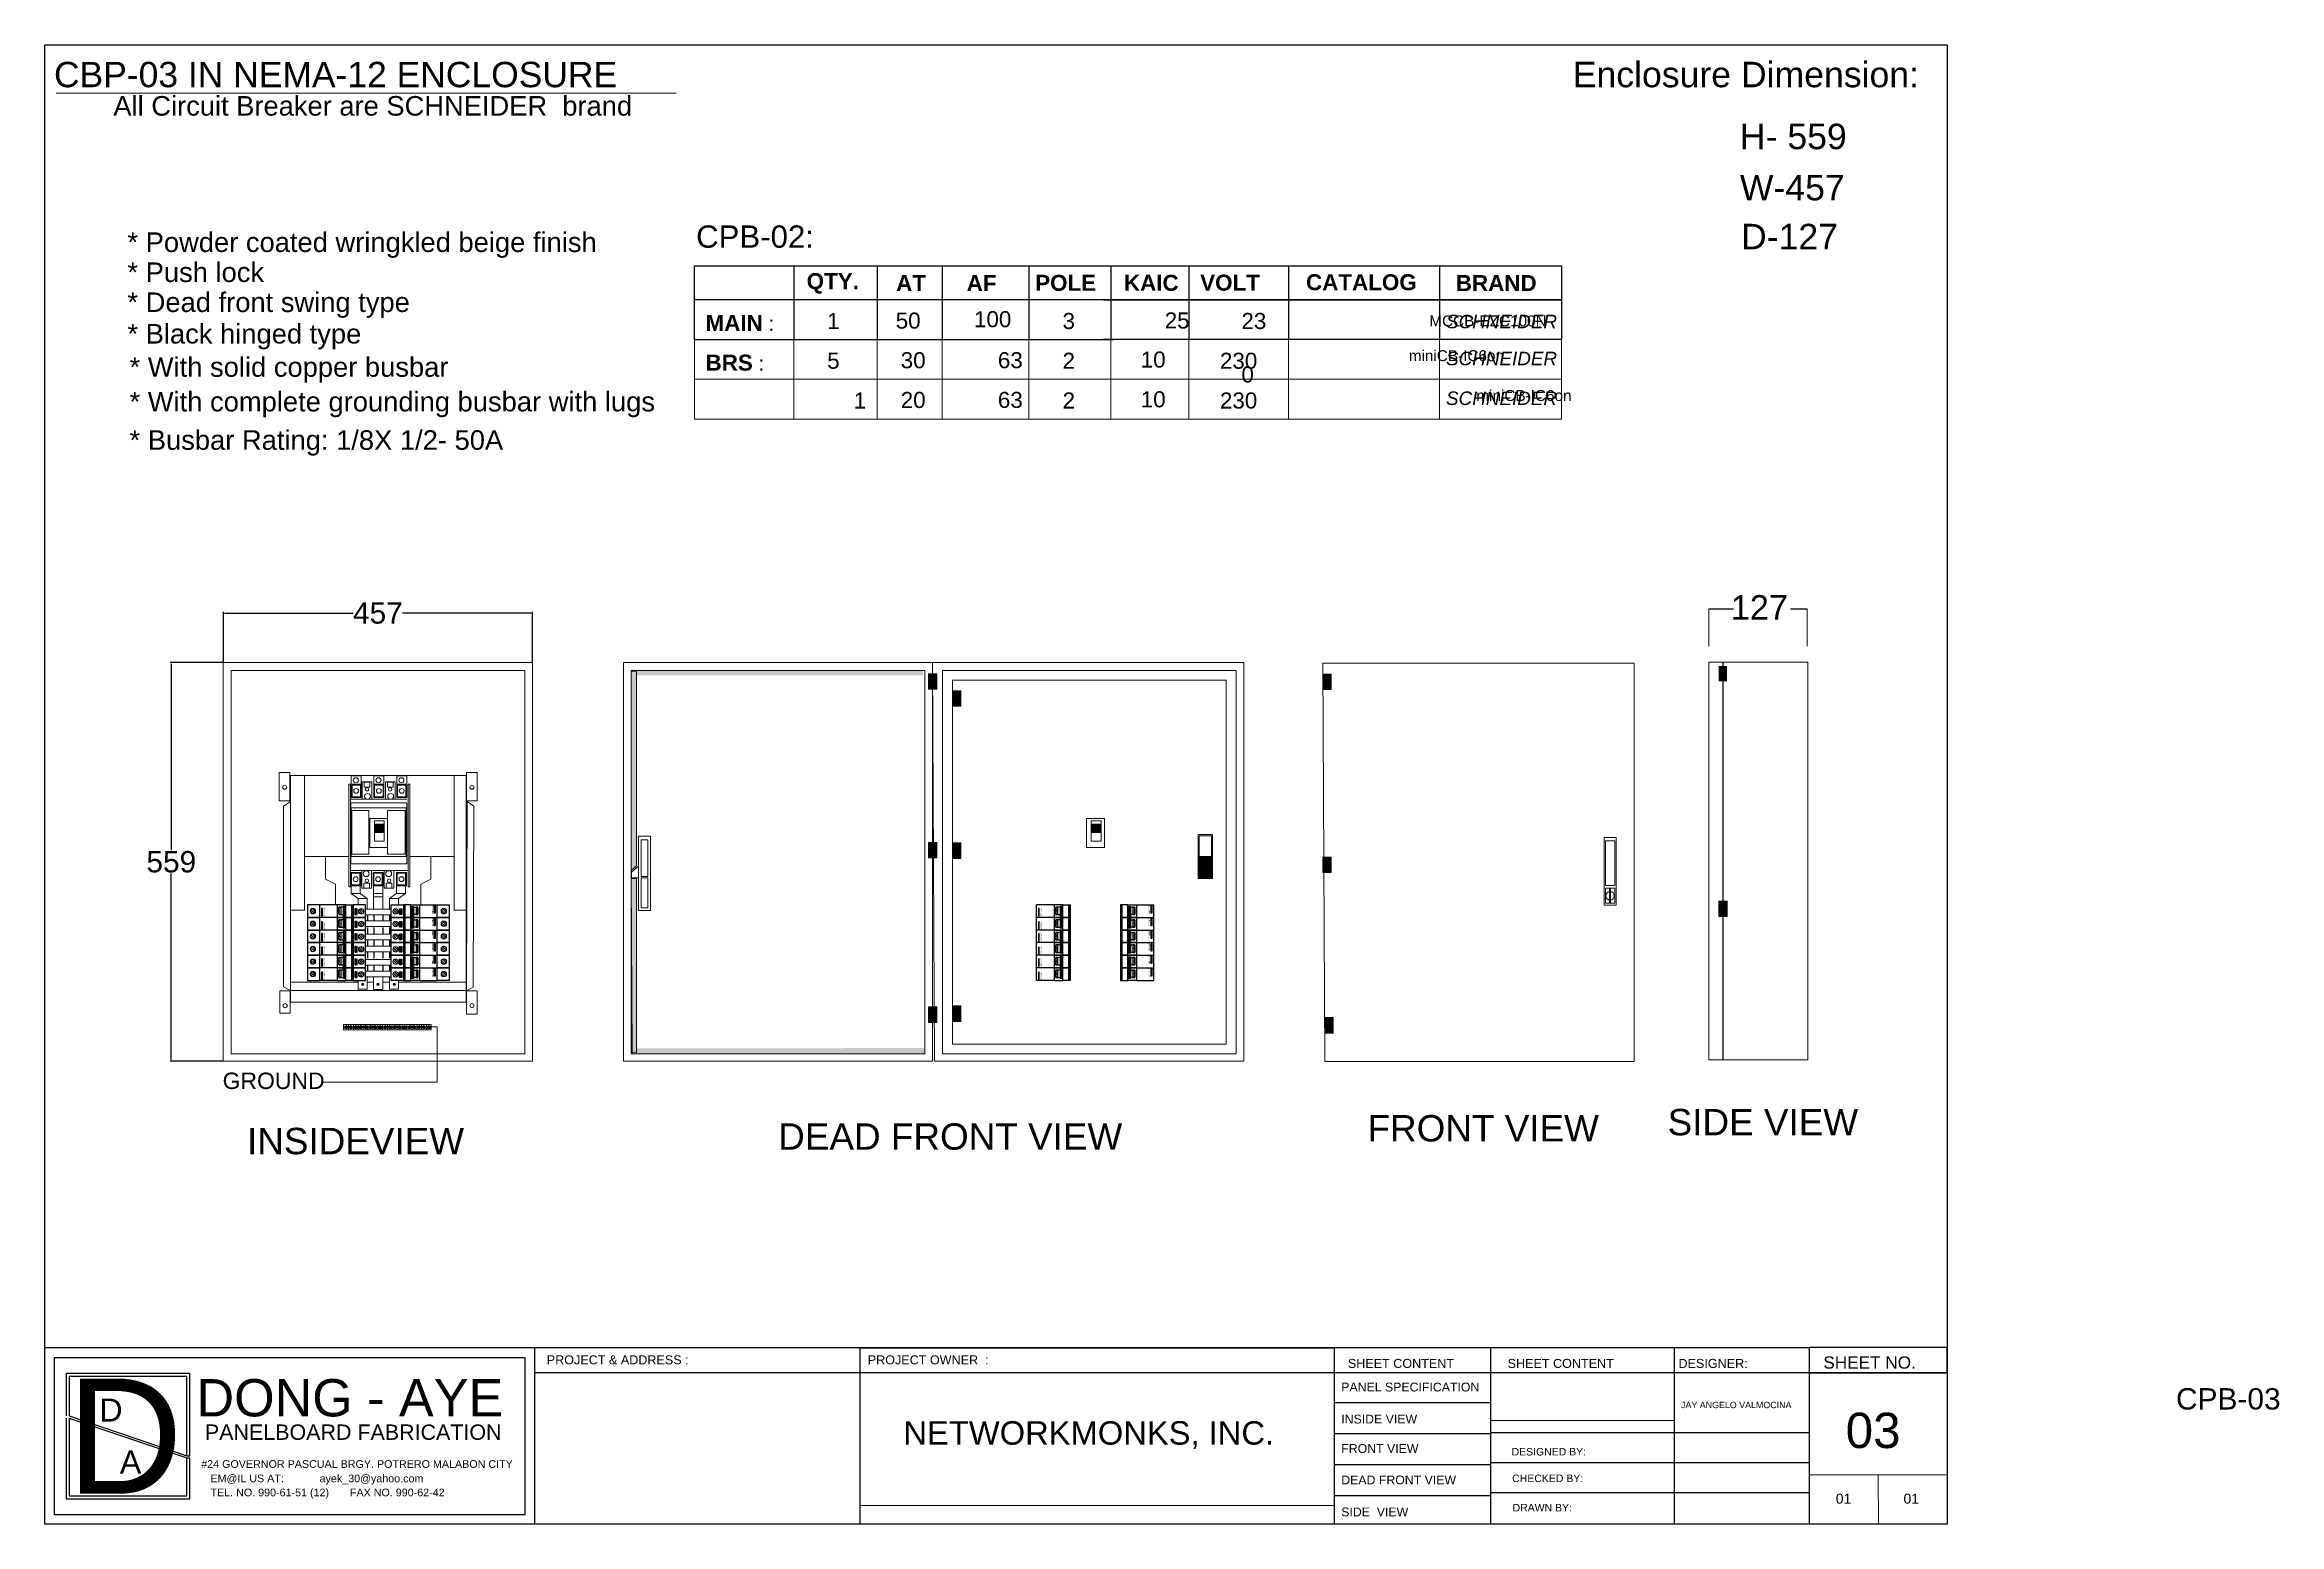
# Model space of a CAD drawing. Header units: inches. Extents: x 18739 to 22272, y 3658 to 7913.
# Drawn here: x 21727.4 to 22041.3, y 5481.3 to 5689.1 of the extents above; entities that cross this region are included whole.
import ezdxf

# ---------------------------------------------------------------- set-up
doc = ezdxf.new("R2010")
doc.units = ezdxf.units.IN
doc.header["$MEASUREMENT"] = 0
for name, color, linetype, lineweight in [('125-250AT', 7, 'Continuous', 13), ('breaker', 8, 'Continuous', 13), ('ENCLOSRURE', 7, 'Continuous', 20), ('LUGS', 251, 'Continuous', 5)]:
    doc.layers.add(name, color=color, linetype=linetype, lineweight=lineweight)
doc.layers.add('20-80AT', color=85, linetype='Continuous')
doc.layers.add('DOOR', color=1, linetype='Continuous')
doc.styles.get("Standard").update_dxf_attribs({"font": 'arial.ttf'})
doc.styles.add('style2', font='swissk.ttf')
doc.dimstyles.get("Standard").update_dxf_attribs({"dimtxt": 0.18, "dimasz": 0.18, "dimexe": 0.18, "dimexo": 0.0625, "dimgap": 0.09, "dimtad": 0, "dimtih": 1, "dimtoh": 1, "dimdec": 4, "dimzin": 0, "dimdsep": 46, "dimtxsty": 'Standard', "dimcen": 0.09, "dimadec": 0, "dimazin": 0, "dimtfac": 1, "dimtdec": 4, "dimtofl": 0, "dimtmove": 0, "dimatfit": 3, "dimfxl": 1, "dimtolj": 1, "dimtzin": 0, "dimarcsym": 0})

msp = doc.modelspace()

# ---------------------------------------------------------------- texts
for p in [(21768.96435, 5565.46014), (21768.96436, 5567.22854), (21779.79203, 5567.22855), (21779.79204, 5565.46014), (21869.66108, 5565.46014), (21869.66109, 5567.22854), (21880.48876, 5567.22855), (21880.48877, 5565.46014), (21768.96434, 5561.92333), (21768.96435, 5563.69173), (21779.79202, 5563.69174), (21779.79203, 5561.92333), (21869.66107, 5561.92333), (21869.66108, 5563.69173), (21880.48875, 5563.69174), (21880.48876, 5561.92333), (21768.96433, 5560.15492), (21768.96433, 5558.38652), (21779.792, 5560.15493), (21779.79202, 5558.38652), (21869.66106, 5560.15492), (21869.66106, 5558.38652), (21880.48873, 5560.15493), (21880.48875, 5558.38652)]:
    msp.add_text('OFF', height=0.144518, rotation=90).set_placement(p)
at = {"color": 0}
msp.add_text('SHEET NO.', height=1.724581, dxfattribs=at).set_placement((21977.26409, 5503.17499, 335.18722))
for s, height, p in [('D', 16.16794, (21730.53021, 5485.6229, 74.9658)), ('D', 3.23359, (21735.1166, 5495.7435, 74.9658)), ('PANELBOARD FABRICATION', 2.1557259, (21749.94407, 5493.17609, 536.41711)), ('A', 3.23359, (21737.99372, 5488.44655, -124.49271)), ('#24 GOVERNOR PASCUAL BRGY. POTRERO MALABON CITY ', 1.077863, (21749.42801, 5489.24289, 155.41223)), ('TEL. NO. 990-61-51 (12)       FAX NO. 990-62-42', 1.077863, (21750.7266, 5485.24619, 79.67472)), ('EM@IL US AT:            ayek_30@yahoo.com', 1.077863, (21750.71582, 5487.21979, -4.44667))]:
    msp.add_text(s, height=height).set_placement(p)
at = {"color": 1}
msp.add_text('DONG - AYE', height=5.235956, dxfattribs=at).set_placement((21748.76124, 5496.46762, 67.43859))
at = {"attachment_point": 1}
for s, width, gutter_width, heights, insert, char_height in [('\\pt6.1559;{\\fArial|b1|i0|c0|p34;\\H1.0975x;QTY.\\P}', 2.7127744, 1, [0], (21834.46158, 5657.03465), 2.0519552), ('\\pt6.1559;{\\fArial|b1|i0|c0|p34;\\H1.0975x;AT\\P}', 2.7127744, 1, [0], (21847.03268, 5656.77043), 2.0519552), ('\\pt6.1559;{\\fArial|b1|i0|c0|p34;\\H1.0975x;AF\\P}', 2.7127744, 1, [0], (21856.94039, 5656.77043), 2.0519552), ('\\pt6.1559;{\\fArial|b1|i0|c0|p34;\\H1.0975x;POLE\\P}', 2.7127744, 1, [0], (21866.55633, 5656.80241), 2.0519552), ('\\pt6.1559;{\\fArial|b1|i0|c0|p34;\\H1.0975x;KAIC\\P}', 2.7127744, 1, [0], (21879.02439, 5656.80303), 2.0519552), ('\\pt6.1559;{\\fArial|b1|i0|c0|p34;\\H1.0975x;VOLT\\P}', 2.7127744, 1, [0], (21889.73183, 5656.82491), 2.0519552), ('\\pt6.1559;{\\fArial|b1|i0|c0|p34;\\H1.0975x;CATALOG\\P}', 2.7127744, 1, [0], (21904.60019, 5656.88336), 2.0519552), ('\\pt6.1559;{\\fArial|b1|i0|c0|p34;\\H1.0975x;BRAND\\P}', 2.7127744, 1, [0], (21925.63519, 5656.76966), 2.0519552), ('\\pt6.1559;{\\fArial|b1|i0|c0|p34;\\H1.0975x;MAIN} : \\P', 2015.4535003, 1, [134.59132], (21820.25622, 5651.1765), 2.0519552), ('\\pt6.1559;{\\H1.0975x;1\\P}', 2.7313605, 1, [0.83509], (21837.34555, 5651.44077), 2.0519552), ('{\\H1.0975x;50}', 3.0858362, 1, [0.83509], (21846.9681, 5651.49421), 2.0519552), ('\\pt6.1559;{\\H1.0975x;100\\P}', 2.7313605, 1, [0.77559], (21857.96364, 5651.69175), 2.0519552), ('\\pt6.1559;{\\H1.0975x;3\\P}', 1.1959945, 1, [0.83509], (21870.40596, 5651.44077), 2.0519552), ('{\\fArial|b0|i1|c0|p34;\\H1.0975x;SCHNEIDER }', 8.8886288, 1, [0.83509], (21924.26803, 5651.18655), 1.726423), ('\\pt6.1559;{\\fArial|b1|i0|c0|p34;\\H1.0975x;BRS} : \\P', 15.3683282, 1, [0], (21820.25622, 5645.5938), 2.0519552), ('{\\H1.0975x;5}', 2.7313605, 1, [0.83509], (21837.34555, 5645.85806), 2.0519552), ('{\\H1.0975x;30}', 2.7313605, 1, [0.83509], (21847.67391, 5645.93133), 2.0519552), ('\\pt6.1559;{\\H1.0975x;2\\P}', 1.1959945, 1, [2.3038], (21870.40596, 5645.85806), 2.0519552), ('\\pt6.1559;{\\H1.0975x;10\\P}', 2.7313605, 1, [0.83509], (21881.38656, 5646.02402), 2.0519552), ('{\\H1.0975x;230}', 2.7313605, 1, [0.83509], (21892.50817, 5645.85806), 2.0519552), ('{\\fArial|b0|i1|c0|p34;\\H1.0975x;SCHNEIDER }', 8.8886288, 1, [0.83509], (21924.26803, 5645.99233), 1.726423), ('{\\H1.0975x;20}', 2.7313605, 1, [0.83509], (21847.67391, 5640.34863), 2.0519552), ('\\pt6.1559;{\\H1.0975x;2\\P}', 1.1959945, 1, [2.3038], (21870.40596, 5640.27536), 2.0519552), ('\\pt6.1559;{\\H1.0975x;10\\P}', 2.7313605, 1, [0.83509], (21881.38656, 5640.44132), 2.0519552), ('{\\H1.0975x;230}', 2.7313605, 1, [0.83509], (21892.50817, 5640.27536), 2.0519552), ('{\\fArial|b0|i1|c0|p34;\\H1.0975x;SCHNEIDER }', 8.8886288, 1, [0.83509], (21924.26803, 5640.40963), 1.726423), ('INSIDEVIEW', 8.8205467, 1, [0.83509], (21755.85415, 5536.99596), 3.70656), ('DEAD FRONT VIEW', 54.121808, 23.56707, [0.83509], (21830.46771, 5537.63035), 3.70656), ('FRONT VIEW', 54.121808, 23.56707, [0.83509], (21913.23734, 5538.78572), 3.70656), ('SIDE VIEW', 54.121808, 23.56707, [0.83509], (21955.39162, 5539.6515), 3.70656), ('DESIGNED BY:', 91.7572825, 1, [0.83509], (21933.46709, 5492.03296, 0.01028), 1.0537831), ('CHECKED BY:', 91.7572825, 1, [0.83509], (21933.55598, 5488.29881, 0.01028), 1.0537831), ('DRAWN BY:', 91.7572825, 1, [0.83509], (21933.61436, 5484.1758, 0.01028), 1.053783)]:
    msp.add_mtext_dynamic_manual_height_columns(s, width=width, gutter_width=gutter_width, heights=heights, dxfattribs=dict(at, insert=insert, char_height=char_height))
note = msp.add_mtext_dynamic_manual_height_columns('\\pt6.1559;{\\H1.0975x;25\\P\\P}', width=2.7313605, gutter_width=1, heights=[0.83509, 0], dxfattribs=dict(insert=(21881.02185, 5651.51311), char_height=2.0519552, attachment_point=1))
for column, words in zip(note.columns.linked_columns, ['\\pt6.1559;{\\H1.0975x;\\P\\P}']):
    column.text = words
note = msp.add_mtext_dynamic_manual_height_columns('\\pt6.1559;{\\H1.0975x;23\\P\\P}', width=2.7313605, gutter_width=1, heights=[0.83509, 0], dxfattribs=dict(insert=(21891.79224, 5651.44077), char_height=2.0519552, attachment_point=1))
for column, words in zip(note.columns.linked_columns, ['\\pt6.1559;{\\H1.0975x;0\\P}']):
    column.text = words
note = msp.add_mtext_dynamic_manual_height_columns('\\pt4.205;{\\H1.0975x;MCCB-EZC100N\\P\\P}', width=2.7313605, gutter_width=13.95132, heights=[0.83509, 0], dxfattribs=dict(insert=(21905.23779, 5651.10063), char_height=1.4016827, attachment_point=1))
for column, words in zip(note.columns.linked_columns, ['\\pt4.205;{\\H1.0975x;\\P \\P}']):
    column.text = words
note = msp.add_mtext_dynamic_manual_height_columns('\\pt6.1559;{\\H1.0975x;63\\P\\P}', width=2.7313605, gutter_width=1, heights=[0.83509, 0], dxfattribs=dict(insert=(21857.58587, 5645.93782), char_height=2.0519552, attachment_point=1))
for column, words in zip(note.columns.linked_columns, ['\\pt6.1559;\\P']):
    column.text = words
note = msp.add_mtext_dynamic_manual_height_columns('{\\H1.0975x;miniCB-IC6on\\P}', width=2.7313605, gutter_width=11.20509, heights=[0.83509, 0], dxfattribs=dict(insert=(21905.09604, 5646.21252), char_height=1.4016827, attachment_point=1))
for column, words in zip(note.columns.linked_columns, ['{\\H1.0975x;\\P\\pt4.205; \\P}']):
    column.text = words
note = msp.add_mtext_dynamic_manual_height_columns('\\pt6.1559;{\\H1.0975x;1\\P\\P}', width=2.7313605, gutter_width=1, heights=[0.83509, 0], dxfattribs=dict(insert=(21837.34555, 5640.27536), char_height=2.0519552, attachment_point=1))
for column, words in zip(note.columns.linked_columns, ['\\pt6.1559;\\P']):
    column.text = words
note = msp.add_mtext_dynamic_manual_height_columns('\\pt6.1559;{\\H1.0975x;63\\P\\P}', width=2.7313605, gutter_width=1, heights=[0.83509, 0], dxfattribs=dict(insert=(21857.58587, 5640.35512), char_height=2.0519552, attachment_point=1))
for column, words in zip(note.columns.linked_columns, ['\\pt6.1559;{\\H1.0975x;\\P\\P\\P}']):
    column.text = words
note = msp.add_mtext_dynamic_manual_height_columns('{\\H1.0975x;miniCB-IC6on\\P}', width=2.7313605, gutter_width=20.6969, heights=[0.83509, 0], dxfattribs=dict(insert=(21905.09604, 5640.61598), char_height=1.4016827, attachment_point=1))
for column, words in zip(note.columns.linked_columns, ['{\\H1.0975x;\\P\\pt4.205;\\P \\P}']):
    column.text = words
at = {"char_height": 0.1886298}
for insert, attachment_point, rotation in [((21781.81798, 5568.25391), 7, 270), ((21882.51471, 5568.25391), 7, 270), ((21766.5799, 5566.73279), 1, 90), ((21766.5799, 5564.83803), 1, 90), ((21781.81799, 5566.4855), 7, 270), ((21867.27663, 5566.73279), 1, 90), ((21867.27663, 5564.83803), 1, 90), ((21882.51472, 5566.4855), 7, 270), ((21766.57989, 5563.19598), 1, 90), ((21766.57989, 5561.30122), 1, 90), ((21781.81796, 5564.7171), 7, 270), ((21781.81798, 5562.94869), 7, 270), ((21867.27662, 5563.19598), 1, 90), ((21867.27662, 5561.30122), 1, 90), ((21882.51469, 5564.7171), 7, 270), ((21882.51471, 5562.94869), 7, 270), ((21766.57988, 5559.65917), 1, 90), ((21766.57988, 5557.76441), 1, 90), ((21781.81795, 5561.18029), 7, 270), ((21781.81796, 5559.41188), 7, 270), ((21867.27661, 5559.65917), 1, 90), ((21867.27661, 5557.76441), 1, 90), ((21882.51468, 5561.18029), 7, 270), ((21882.51469, 5559.41188), 7, 270)]:
    msp.add_mtext_dynamic_manual_height_columns('{\\fBradley Hand ITC|b0|i0|c0|p66;Schneider}', width=35.0550439, gutter_width=1, heights=[0.83509], dxfattribs=dict(at, insert=insert, attachment_point=attachment_point, rotation=rotation))
at = {"color": 0, "attachment_point": 1}
for s, width, insert, char_height in [('PROJECT & ADDRESS : ', 72.1841456, (21797.95743, 5505.04386, 0.01104), 1.2645397), ('PROJECT OWNER  :', 82.6736714, (21843.0396, 5505.04386, 0.01028), 1.2645397), ('SHEET CONTENT', 70.8771784, (21910.472, 5504.54135, 0.01028), 1.2645397), ('SHEET CONTENT', 70.8771784, (21932.91509, 5504.54135, 0.01028), 1.2645397), ('DESIGNER:', 40.9522683, (21956.91567, 5504.54135, 0.01028), 1.26454)]:
    msp.add_mtext_dynamic_manual_height_columns(s, width=width, gutter_width=1, heights=[0.83509], dxfattribs=dict(at, insert=insert, char_height=char_height))
note = msp.add_mtext_dynamic_manual_height_columns('CPB-03\\P', width=91.7572825, gutter_width=0, heights=[0.83509, 0], dxfattribs=dict(insert=(21935.03784, 5500.43687, 0.02932), char_height=3.004152, attachment_point=1, style='style2'))
at = {"insert": (21848.05023, 5495.79202, 0.03209), "char_height": 3.2886705, "attachment_point": 1, "style": 'style2'}
msp.add_mtext_dynamic_manual_height_columns('NETWORKMONKS, INC. ', width=91.7572825, gutter_width=1, heights=[0.83509], dxfattribs=at)
at = {"layer": 'DOOR', "color": 253, "lineweight": 0, "style": 'style2'}
msp.add_text('03', height=4.965208, dxfattribs=at).set_placement((21980.39649, 5492.02283, -59.30362))
at = {"layer": 'ENCLOSRURE', "color": 0}
for s, height, p in [(' CBP-03 IN NEMA-12 ENCLOSURE', 3.5629968, (21727.36222, 5683.14698)), ('Enclosure Dimension:', 3.5801425, (21942.05963, 5683.14188)), ('All Circuit Breaker are SCHNEIDER  brand', 2.7443107, (21737.08706, 5679.15674)), ('H- 559', 3.580142, (21965.53848, 5674.44418)), ('W-457', 3.580142, (21965.53848, 5667.25964)), ('D-127', 3.580142, (21965.69617, 5660.37988)), ('GROUND', 2.305742, (21752.43093, 5542.45172)), ('PANEL SPECIFICATION', 1.2370564, (21909.54852, 5499.97244)), ('INSIDE VIEW', 1.2370564, (21909.54852, 5495.47552)), ('FRONT VIEW', 1.237056, (21909.54852, 5491.34202)), ('DEAD FRONT VIEW', 1.2370564, (21909.54852, 5486.92345)), ('SIDE  VIEW', 1.237056, (21909.54852, 5482.43361)), ('01', 1.401898, (21979.00808, 5484.2153)), ('01', 1.401898, (21988.52181, 5484.2153))]:
    msp.add_text(s, height=height, dxfattribs=at).set_placement(p)
at = {"layer": 'ENCLOSRURE', "color": 0, "lineweight": -3}
for s, p in [('            * Powder coated wringkled beige finish', (21726.26684, 5660.00294)), ('            * Push lock', (21726.26684, 5655.78608)), ('            * Dead front swing type', (21726.26684, 5651.57592)), ('            * Black hinged type', (21726.26684, 5647.14459)), ('            * With solid copper busbar', (21726.56797, 5642.47983)), ('            * With complete grounding busbar with lugs', (21726.56797, 5637.61665)), ('            * Busbar Rating: 1/8X 1/2- 50A', (21726.56797, 5632.22178))]:
    msp.add_text(s, height=2.7471284, dxfattribs=at).set_placement(p)
at = {"layer": 'ENCLOSRURE', "color": 0, "style": 'style2'}
for s, height, p in [('CPB-02: ', 3.134154, (21818.9352, 5660.59921)), ('JAY ANGELO VALMOCINA', 0.8920085, (21957.27253, 5497.6267))]:
    msp.add_text(s, height=height, dxfattribs=at).set_placement(p)
at = {"layer": 'ENCLOSRURE'}
msp.add_text(' 127', height=3.441698, dxfattribs=at).set_placement((21962.93327, 5608.36981))

# ---------------------------------------------------------------- blocks, each defined once
blk = doc.blocks.new('*D7')
at = {"color": 0, "lineweight": -2, "transparency": 16777216}
for p, q in [((21752.46, 5602.34), (21745.04, 5602.34)), ((21745.22, 5602.16), (21745.22, 5575.98)), ((21745.22, 5546.55), (21745.22, 5572.73)), ((21752.46, 5546.37), (21745.04, 5546.37))]:
    blk.add_line(p, q, dxfattribs=at)
at = {"color": 0, "transparency": 16777216}
for points in [[(21745.19, 5602.16), (21745.25, 5602.16), (21745.22, 5602.34)], [(21745.19, 5546.55), (21745.25, 5546.55), (21745.22, 5546.37)]]:
    blk.add_solid(points, dxfattribs=at)
at = {"layer": 'Defpoints', "color": 0, "transparency": 16777216}
for p in [(21745.22, 5602.34), (21752.53, 5602.34), (21752.53, 5546.37)]:
    blk.add_point(p, dxfattribs=at)
at = {"color": 0, "transparency": 16777216, "insert": (21745.22, 5574.35), "char_height": 0.18, "width": 1.4261, "attachment_point": 5}
blk.add_mtext('\\A1;{\\H16.667x;559}', dxfattribs=at)
blk = doc.blocks.new('*D8')
at = {"color": 0, "lineweight": -2, "transparency": 16777216}
for p, q in [((21752.53, 5602.4), (21752.53, 5609.47)), ((21752.71, 5609.29), (21770.78, 5609.29)), ((21795.78, 5609.29), (21777.71, 5609.29)), ((21795.96, 5602.4), (21795.96, 5609.47))]:
    blk.add_line(p, q, dxfattribs=at)
at = {"color": 0, "transparency": 16777216}
for points in [[(21752.71, 5609.32), (21752.71, 5609.26), (21752.53, 5609.29)], [(21795.78, 5609.32), (21795.78, 5609.26), (21795.96, 5609.29)]]:
    blk.add_solid(points, dxfattribs=at)
at = {"layer": 'Defpoints', "color": 0, "transparency": 16777216}
for p in [(21795.96, 5609.29), (21752.53, 5602.34), (21795.96, 5602.34)]:
    blk.add_point(p, dxfattribs=at)
at = {"color": 0, "transparency": 16777216, "insert": (21774.24, 5609.29), "char_height": 0.18, "attachment_point": 5}
blk.add_mtext('\\A1;{\\H16.667x;457}', dxfattribs=at)

# ---------------------------------------------------------------- dimensions: what is measured, and where the dimension line sits
dim = msp.add_linear_dim(base=(21795.95755, 5609.28585), p1=(21752.52715, 5602.33962), p2=(21795.95755, 5602.33962), text='{\\H16.667x;457}', dimstyle='Standard')
dim.commit()
dim.dimension.update_dxf_attribs({"geometry": '*D8', "text_midpoint": (21774.24235, 5609.28585)})
dim = msp.add_linear_dim(base=(21745.21554, 5602.33962), p1=(21752.52715, 5546.36977), p2=(21752.52715, 5602.33962), angle=90, text='{\\H16.667x;559}', dimstyle='Standard')
dim.commit()
dim.dimension.update_dxf_attribs({"geometry": '*D7', "text_midpoint": (21745.21554, 5574.3547)})

# ---------------------------------------------------------------- hatches: boundary and pattern name
h = msp.add_hatch(color=3)
h.dxf.hatch_style = 1
h.paths.add_polyline_path([(21769.66099, 5568.08294), (21769.3594, 5568.08294), (21769.3594, 5565.09321), (21769.66099, 5565.09321)])
h = msp.add_hatch(color=3)
h.dxf.hatch_style = 1
h.paths.add_polyline_path([(21778.95079, 5568.09234), (21779.25238, 5568.09234), (21779.25238, 5565.05626), (21778.95079, 5565.05626)])
h = msp.add_hatch(color=3)
h.dxf.hatch_style = 1
h.paths.add_polyline_path([(21782.26239, 5568.16629), (21782.16098, 5568.16629), (21782.16098, 5567.12719), (21782.26239, 5567.12719)])
h = msp.add_hatch(color=3)
h.dxf.hatch_style = 1
h.paths.add_polyline_path([(21870.35772, 5568.08294), (21870.05613, 5568.08294), (21870.05613, 5565.09321), (21870.35772, 5565.09321)])
h = msp.add_hatch(color=3)
h.dxf.hatch_style = 1
h.paths.add_polyline_path([(21879.64752, 5568.09234), (21879.94911, 5568.09234), (21879.94911, 5565.05626), (21879.64752, 5565.05626)])
h = msp.add_hatch(color=3)
h.dxf.hatch_style = 1
h.paths.add_polyline_path([(21882.95912, 5568.16629), (21882.85771, 5568.16629), (21882.85771, 5567.12719), (21882.95912, 5567.12719)])
h = msp.add_hatch(color=3)
h.dxf.hatch_style = 1
h.paths.add_polyline_path([(21766.33597, 5566.77058), (21766.43738, 5566.77058), (21766.43738, 5567.80967), (21766.33597, 5567.80967)])
h = msp.add_hatch(color=3)
h.dxf.hatch_style = 1
h.paths.add_polyline_path([(21766.33597, 5564.87581), (21766.43738, 5564.87581), (21766.43738, 5565.91491), (21766.33597, 5565.91491)])
h = msp.add_hatch(color=3)
h.dxf.hatch_style = 1
h.paths.add_polyline_path([(21782.2624, 5566.39788), (21782.16099, 5566.39788), (21782.16099, 5565.35878), (21782.2624, 5565.35878)])
h = msp.add_hatch(color=3)
h.dxf.hatch_style = 1
h.paths.add_polyline_path([(21867.0327, 5566.77058), (21867.13411, 5566.77058), (21867.13411, 5567.80967), (21867.0327, 5567.80967)])
h = msp.add_hatch(color=3)
h.dxf.hatch_style = 1
h.paths.add_polyline_path([(21867.0327, 5564.87581), (21867.13411, 5564.87581), (21867.13411, 5565.91491), (21867.0327, 5565.91491)])
h = msp.add_hatch(color=3)
h.dxf.hatch_style = 1
h.paths.add_polyline_path([(21882.95913, 5566.39788), (21882.85772, 5566.39788), (21882.85772, 5565.35878), (21882.95913, 5565.35878)])
h = msp.add_hatch(color=3)
h.dxf.hatch_style = 1
h.paths.add_polyline_path([(21766.33596, 5563.23377), (21766.43737, 5563.23377), (21766.43737, 5564.27286), (21766.33596, 5564.27286)])
h = msp.add_hatch(color=3)
h.dxf.hatch_style = 1
h.paths.add_polyline_path([(21766.33596, 5561.33901), (21766.43737, 5561.33901), (21766.43737, 5562.3781), (21766.33596, 5562.3781)])
h = msp.add_hatch(color=3)
h.dxf.hatch_style = 1
h.paths.add_polyline_path([(21769.66098, 5564.54613), (21769.35939, 5564.54613), (21769.35939, 5561.5564), (21769.66098, 5561.5564)])
h = msp.add_hatch(color=3)
h.dxf.hatch_style = 1
h.paths.add_polyline_path([(21778.95078, 5564.55553), (21779.25237, 5564.55553), (21779.25237, 5561.51946), (21778.95078, 5561.51946)])
h = msp.add_hatch(color=3)
h.dxf.hatch_style = 1
h.paths.add_polyline_path([(21782.26238, 5564.62948), (21782.16096, 5564.62948), (21782.16096, 5563.59039), (21782.26238, 5563.59039)])
h = msp.add_hatch(color=3)
h.dxf.hatch_style = 1
h.paths.add_polyline_path([(21782.26239, 5562.86107), (21782.16098, 5562.86107), (21782.16098, 5561.82197), (21782.26239, 5561.82197)])
h = msp.add_hatch(color=3)
h.dxf.hatch_style = 1
h.paths.add_polyline_path([(21867.03269, 5563.23377), (21867.1341, 5563.23377), (21867.1341, 5564.27286), (21867.03269, 5564.27286)])
h = msp.add_hatch(color=3)
h.dxf.hatch_style = 1
h.paths.add_polyline_path([(21867.03269, 5561.33901), (21867.1341, 5561.33901), (21867.1341, 5562.3781), (21867.03269, 5562.3781)])
h = msp.add_hatch(color=3)
h.dxf.hatch_style = 1
h.paths.add_polyline_path([(21870.35771, 5564.54613), (21870.05612, 5564.54613), (21870.05612, 5561.5564), (21870.35771, 5561.5564)])
h = msp.add_hatch(color=3)
h.dxf.hatch_style = 1
h.paths.add_polyline_path([(21879.64751, 5564.55553), (21879.9491, 5564.55553), (21879.9491, 5561.51946), (21879.64751, 5561.51946)])
h = msp.add_hatch(color=3)
h.dxf.hatch_style = 1
h.paths.add_polyline_path([(21882.95911, 5564.62948), (21882.85769, 5564.62948), (21882.85769, 5563.59039), (21882.95911, 5563.59039)])
h = msp.add_hatch(color=3)
h.dxf.hatch_style = 1
h.paths.add_polyline_path([(21882.95912, 5562.86107), (21882.85771, 5562.86107), (21882.85771, 5561.82197), (21882.95912, 5561.82197)])
h = msp.add_hatch(color=3)
h.dxf.hatch_style = 1
h.paths.add_polyline_path([(21766.33595, 5559.69696), (21766.43736, 5559.69696), (21766.43736, 5560.73605), (21766.33595, 5560.73605)])
h = msp.add_hatch(color=3)
h.dxf.hatch_style = 1
h.paths.add_polyline_path([(21766.33595, 5557.8022), (21766.43736, 5557.8022), (21766.43736, 5558.84129), (21766.33595, 5558.84129)])
h = msp.add_hatch(color=3)
h.dxf.hatch_style = 1
h.paths.add_polyline_path([(21769.66097, 5561.00932), (21769.35938, 5561.00932), (21769.35938, 5558.01959), (21769.66097, 5558.01959)])
h = msp.add_hatch(color=3)
h.dxf.hatch_style = 1
h.paths.add_polyline_path([(21778.95077, 5561.01872), (21779.25236, 5561.01872), (21779.25236, 5557.98265), (21778.95077, 5557.98265)])
h = msp.add_hatch(color=3)
h.dxf.hatch_style = 1
h.paths.add_polyline_path([(21782.26237, 5561.09267), (21782.16095, 5561.09267), (21782.16095, 5560.05358), (21782.26237, 5560.05358)])
h = msp.add_hatch(color=3)
h.dxf.hatch_style = 1
h.paths.add_polyline_path([(21782.26238, 5559.32426), (21782.16096, 5559.32426), (21782.16096, 5558.28516), (21782.26238, 5558.28516)])
h = msp.add_hatch(color=3)
h.dxf.hatch_style = 1
h.paths.add_polyline_path([(21867.03268, 5559.69696), (21867.13409, 5559.69696), (21867.13409, 5560.73605), (21867.03268, 5560.73605)])
h = msp.add_hatch(color=3)
h.dxf.hatch_style = 1
h.paths.add_polyline_path([(21867.03268, 5557.8022), (21867.13409, 5557.8022), (21867.13409, 5558.84129), (21867.03268, 5558.84129)])
h = msp.add_hatch(color=3)
h.dxf.hatch_style = 1
h.paths.add_polyline_path([(21870.3577, 5561.00932), (21870.05611, 5561.00932), (21870.05611, 5558.01959), (21870.3577, 5558.01959)])
h = msp.add_hatch(color=3)
h.dxf.hatch_style = 1
h.paths.add_polyline_path([(21879.6475, 5561.01872), (21879.94909, 5561.01872), (21879.94909, 5557.98265), (21879.6475, 5557.98265)])
h = msp.add_hatch(color=3)
h.dxf.hatch_style = 1
h.paths.add_polyline_path([(21882.95909, 5561.09267), (21882.85768, 5561.09267), (21882.85768, 5560.05358), (21882.95909, 5560.05358)])
h = msp.add_hatch(color=3)
h.dxf.hatch_style = 1
h.paths.add_polyline_path([(21882.95911, 5559.32426), (21882.85769, 5559.32426), (21882.85769, 5558.28516), (21882.95911, 5558.28516)])
at = {"layer": 'ENCLOSRURE'}
h = msp.add_hatch(color=8, dxfattribs=at)
h.dxf.hatch_style = 1
h.paths.add_polyline_path([(21810.58186, 5573.77679), (21810.58186, 5601.32543), (21809.83139, 5601.32543), (21809.83139, 5573.14324)])
h = msp.add_hatch(color=8, dxfattribs=at)
h.dxf.hatch_style = 1
h.paths.add_polyline_path([(21810.52251, 5600.55041), (21850.79198, 5600.55041), (21850.79198, 5601.30088), (21809.88896, 5601.30088)])
h = msp.add_hatch(color=0, dxfattribs=at)
h.dxf.hatch_style = 1
h.paths.add_polyline_path([(21852.7556, 5600.76762), (21851.58866, 5600.76762), (21851.58866, 5598.60187), (21852.7556, 5598.60187)])
h = msp.add_hatch(color=0, dxfattribs=at)
h.dxf.hatch_style = 1
h.paths.add_polyline_path([(21908.13997, 5600.70124), (21906.97229, 5600.70124), (21906.97229, 5598.5355), (21908.13997, 5598.5355)])
h = msp.add_hatch(color=0, dxfattribs=at)
h.dxf.hatch_style = 1
h.paths.add_polyline_path([(21963.73751, 5601.85744), (21962.57057, 5601.85744), (21962.57057, 5599.69169), (21963.73751, 5599.69169)])
h = msp.add_hatch(color=0, dxfattribs=at)
h.dxf.hatch_style = 1
h.paths.add_polyline_path([(21856.10127, 5598.38704), (21854.93433, 5598.38704), (21854.93433, 5596.2213), (21856.10127, 5596.2213)])
h = msp.add_hatch(color=6, dxfattribs=at)
h.dxf.hatch_style = 1
h.paths.add_polyline_path([(21775.07006, 5579.63176), (21773.82053, 5579.63176), (21773.82053, 5578.48947), (21775.07006, 5578.48947)])
h = msp.add_hatch(color=6, dxfattribs=at)
h.dxf.hatch_style = 1
h.paths.add_polyline_path([(21875.76679, 5579.63176), (21874.51726, 5579.63176), (21874.51726, 5578.48947), (21875.76679, 5578.48947)])
h = msp.add_hatch(color=0, dxfattribs=at)
h.dxf.hatch_style = 1
h.paths.add_polyline_path([(21852.7556, 5577.08092), (21851.58866, 5577.08092), (21851.58866, 5574.91517), (21852.7556, 5574.91517)])
h = msp.add_hatch(color=0, dxfattribs=at)
h.dxf.hatch_style = 1
h.paths.add_polyline_path([(21856.10127, 5577.0008), (21854.93433, 5577.0008), (21854.93433, 5574.83506), (21856.10127, 5574.83506)])
h = msp.add_hatch(color=1, dxfattribs=at)
h.dxf.hatch_style = 1
h.paths.add_polyline_path([(21889.60955, 5572.16116), (21891.30611, 5572.16116), (21891.30611, 5575.09432), (21889.60955, 5575.09432)])
h = msp.add_hatch(color=0, dxfattribs=at)
h.dxf.hatch_style = 1
h.paths.add_polyline_path([(21908.13997, 5575.00521), (21906.97229, 5575.00521), (21906.97229, 5572.83947), (21908.13997, 5572.83947)])
h = msp.add_hatch(color=8, dxfattribs=at)
h.dxf.hatch_style = 1
h.paths.add_polyline_path([(21810.59329, 5547.33561), (21810.58186, 5571.9965), (21809.83139, 5571.9965), (21809.84282, 5547.33565)])
h = msp.add_hatch(color=0, dxfattribs=at)
h.dxf.hatch_style = 1
h.paths.add_polyline_path([(21963.73751, 5568.83894), (21962.57057, 5568.83894), (21962.57057, 5566.6732), (21963.73751, 5566.6732)])
h = msp.add_hatch(color=253, dxfattribs=at)
h.dxf.hatch_style = 1
h.paths.add_polyline_path([(21765.49664, 5565.65568, 1), (21764.72586, 5565.65568, 1)])
h.paths.add_polyline_path([(21765.4578, 5565.65568, 1), (21764.76471, 5565.65568, 1)], flags=16)
h = msp.add_hatch(color=253, dxfattribs=at)
h.dxf.hatch_style = 1
h.paths.add_polyline_path([(21765.49665, 5567.42408, 1), (21764.72587, 5567.42408, 1)])
h.paths.add_polyline_path([(21765.4578, 5567.42408, 1), (21764.76471, 5567.42408, 1)], flags=16)
h = msp.add_hatch(dxfattribs=at)
h.set_pattern_fill('ANSI31', color=253, scale=1.86272, angle=90)
h.set_pattern_definition([(135, (16642.4259, -7377.19403), (-0.1646427027, -0.1646427027), [])])
h.paths.add_polyline_path([(21765.4578, 5567.42408, 1), (21764.76471, 5567.42408, 1)])
h = msp.add_hatch(dxfattribs=at)
h.set_pattern_fill('ANSI31', color=253, scale=1.86272, angle=90)
h.set_pattern_definition([(135, (16642.4259, -7378.96243), (-0.1646427027, -0.1646427027), [])])
h.paths.add_polyline_path([(21765.4578, 5565.65568, 1), (21764.76471, 5565.65568, 1)])
h = msp.add_hatch(color=253, dxfattribs=at)
h.dxf.hatch_style = 1
h.paths.add_polyline_path([(21771.89055, 5567.00374, 1), (21771.89055, 5567.77452, 1)])
h.paths.add_polyline_path([(21771.89055, 5567.73568, -1), (21771.89055, 5567.04259, -1)], flags=16)
h = msp.add_hatch(color=253, dxfattribs=at)
h.dxf.hatch_style = 1
h.paths.add_polyline_path([(21771.89055, 5565.23534, 1), (21771.89055, 5566.00612, 1)])
h.paths.add_polyline_path([(21771.89055, 5565.96727, -1), (21771.89055, 5565.27418, -1)], flags=16)
h = msp.add_hatch(dxfattribs=at)
h.set_pattern_fill('ANSI31', color=253, scale=1.86272, angle=90)
h.set_pattern_definition([(135, (16649.20518, -7378.99738), (-0.1646427027, -0.1646427027), [])])
h.paths.add_polyline_path([(21771.89055, 5565.96727, 1), (21771.89055, 5565.27418, 1)])
h = msp.add_hatch(dxfattribs=at)
h.set_pattern_fill('ANSI31', color=253, scale=1.86272, angle=90)
h.set_pattern_definition([(135, (16649.2052, -7377.22898), (-0.1646427027, -0.1646427027), [])])
h.paths.add_polyline_path([(21771.89055, 5567.73568, 1), (21771.89055, 5567.04259, 1)])
h = msp.add_hatch(color=253, dxfattribs=at)
h.dxf.hatch_style = 1
h.paths.add_polyline_path([(21776.72122, 5567.00375, -1), (21776.72122, 5567.77453, -1)])
h.paths.add_polyline_path([(21776.72122, 5567.73568, 1), (21776.72122, 5567.04259, 1)], flags=16)
h = msp.add_hatch(color=253, dxfattribs=at)
h.dxf.hatch_style = 1
h.paths.add_polyline_path([(21776.72123, 5565.23534, -1), (21776.72123, 5566.00612, -1)])
h.paths.add_polyline_path([(21776.72123, 5565.96727, 1), (21776.72123, 5565.27418, 1)], flags=16)
h = msp.add_hatch(dxfattribs=at)
h.set_pattern_fill('ANSI31', color=253, scale=1.86272, angle=90)
h.set_pattern_definition([(135, (16649.0698, -7377.22897), (-0.1646427027, -0.1646427027), [])])
h.paths.add_polyline_path([(21776.72122, 5567.73568, -1), (21776.72122, 5567.04259, -1)])
h = msp.add_hatch(dxfattribs=at)
h.set_pattern_fill('ANSI31', color=253, scale=1.86272, angle=90)
h.set_pattern_definition([(135, (16649.06981, -7378.99738), (-0.1646427027, -0.1646427027), [])])
h.paths.add_polyline_path([(21776.72123, 5565.96727, -1), (21776.72123, 5565.27418, -1)])
h = msp.add_hatch(color=253, dxfattribs=at)
h.dxf.hatch_style = 1
h.paths.add_polyline_path([(21783.8859, 5567.42409, 1), (21783.11512, 5567.42409, 1)])
h.paths.add_polyline_path([(21783.84706, 5567.42409, 1), (21783.15397, 5567.42409, 1)], flags=16)
h = msp.add_hatch(color=253, dxfattribs=at)
h.dxf.hatch_style = 1
h.paths.add_polyline_path([(21783.88591, 5565.65568, 1), (21783.11513, 5565.65568, 1)])
h.paths.add_polyline_path([(21783.84707, 5565.65568, 1), (21783.15398, 5565.65568, 1)], flags=16)
h = msp.add_hatch(dxfattribs=at)
h.set_pattern_fill('ANSI31', color=253, scale=1.86272, angle=90)
h.set_pattern_definition([(135, (16642.2905, -7377.19402), (-0.1646427027, -0.1646427027), [])])
h.paths.add_polyline_path([(21783.84706, 5567.42409, 1), (21783.15397, 5567.42409, 1)])
h = msp.add_hatch(dxfattribs=at)
h.set_pattern_fill('ANSI31', color=253, scale=1.86272, angle=90)
h.set_pattern_definition([(135, (16642.29052, -7378.96243), (-0.1646427027, -0.1646427027), [])])
h.paths.add_polyline_path([(21783.84707, 5565.65568, 1), (21783.15398, 5565.65568, 1)])
h = msp.add_hatch(color=253, dxfattribs=at)
h.dxf.hatch_style = 1
h.paths.add_polyline_path([(21765.49663, 5562.11887, 1), (21764.72585, 5562.11887, 1)])
h.paths.add_polyline_path([(21765.45779, 5562.11887, 1), (21764.7647, 5562.11887, 1)], flags=16)
h = msp.add_hatch(color=253, dxfattribs=at)
h.dxf.hatch_style = 1
h.paths.add_polyline_path([(21765.49664, 5563.88727, 1), (21764.72586, 5563.88727, 1)])
h.paths.add_polyline_path([(21765.45779, 5563.88727, 1), (21764.7647, 5563.88727, 1)], flags=16)
h = msp.add_hatch(dxfattribs=at)
h.set_pattern_fill('ANSI31', color=253, scale=1.86272, angle=90)
h.set_pattern_definition([(135, (16642.42588, -7380.73084), (-0.1646427027, -0.1646427027), [])])
h.paths.add_polyline_path([(21765.45779, 5563.88727, 1), (21764.7647, 5563.88727, 1)])
h = msp.add_hatch(dxfattribs=at)
h.set_pattern_fill('ANSI31', color=253, scale=1.86272, angle=90)
h.set_pattern_definition([(135, (16642.42588, -7382.49924), (-0.1646427027, -0.1646427027), [])])
h.paths.add_polyline_path([(21765.45779, 5562.11887, 1), (21764.7647, 5562.11887, 1)])
h = msp.add_hatch(color=253, dxfattribs=at)
h.dxf.hatch_style = 1
h.paths.add_polyline_path([(21771.89054, 5563.46693, 1), (21771.89054, 5564.23771, 1)])
h.paths.add_polyline_path([(21771.89054, 5564.19887, -1), (21771.89054, 5563.50578, -1)], flags=16)
h = msp.add_hatch(color=253, dxfattribs=at)
h.dxf.hatch_style = 1
h.paths.add_polyline_path([(21771.89054, 5561.69853, 1), (21771.89054, 5562.46931, 1)])
h.paths.add_polyline_path([(21771.89054, 5562.43046, -1), (21771.89054, 5561.73737, -1)], flags=16)
h = msp.add_hatch(dxfattribs=at)
h.set_pattern_fill('ANSI31', color=253, scale=1.86272, angle=90)
h.set_pattern_definition([(135, (16649.20517, -7382.5342), (-0.1646427027, -0.1646427027), [])])
h.paths.add_polyline_path([(21771.89054, 5562.43046, 1), (21771.89054, 5561.73737, 1)])
h = msp.add_hatch(dxfattribs=at)
h.set_pattern_fill('ANSI31', color=253, scale=1.86272, angle=90)
h.set_pattern_definition([(135, (16649.20518, -7380.76579), (-0.1646427027, -0.1646427027), [])])
h.paths.add_polyline_path([(21771.89054, 5564.19887, 1), (21771.89054, 5563.50578, 1)])
h = msp.add_hatch(color=253, dxfattribs=at)
h.dxf.hatch_style = 1
h.paths.add_polyline_path([(21776.7212, 5563.46694, -1), (21776.7212, 5564.23772, -1)])
h.paths.add_polyline_path([(21776.7212, 5564.19887, 1), (21776.7212, 5563.50578, 1)], flags=16)
h = msp.add_hatch(color=253, dxfattribs=at)
h.dxf.hatch_style = 1
h.paths.add_polyline_path([(21776.72122, 5561.69853, -1), (21776.72122, 5562.46931, -1)])
h.paths.add_polyline_path([(21776.72122, 5562.43046, 1), (21776.72122, 5561.73737, 1)], flags=16)
h = msp.add_hatch(dxfattribs=at)
h.set_pattern_fill('ANSI31', color=253, scale=1.86272, angle=90)
h.set_pattern_definition([(135, (16649.06979, -7380.76578), (-0.1646427027, -0.1646427027), [])])
h.paths.add_polyline_path([(21776.7212, 5564.19887, -1), (21776.7212, 5563.50578, -1)])
h = msp.add_hatch(dxfattribs=at)
h.set_pattern_fill('ANSI31', color=253, scale=1.86272, angle=90)
h.set_pattern_definition([(135, (16649.0698, -7382.5342), (-0.1646427027, -0.1646427027), [])])
h.paths.add_polyline_path([(21776.72122, 5562.43046, -1), (21776.72122, 5561.73737, -1)])
h = msp.add_hatch(color=253, dxfattribs=at)
h.dxf.hatch_style = 1
h.paths.add_polyline_path([(21783.88589, 5563.88728, 1), (21783.11511, 5563.88728, 1)])
h.paths.add_polyline_path([(21783.84704, 5563.88728, 1), (21783.15395, 5563.88728, 1)], flags=16)
h = msp.add_hatch(color=253, dxfattribs=at)
h.dxf.hatch_style = 1
h.paths.add_polyline_path([(21783.8859, 5562.11887, 1), (21783.11512, 5562.11887, 1)])
h.paths.add_polyline_path([(21783.84706, 5562.11887, 1), (21783.15397, 5562.11887, 1)], flags=16)
h = msp.add_hatch(dxfattribs=at)
h.set_pattern_fill('ANSI31', color=253, scale=1.86272, angle=90)
h.set_pattern_definition([(135, (16642.2905, -7380.73083), (-0.1646427027, -0.1646427027), [])])
h.paths.add_polyline_path([(21783.84704, 5563.88728, 1), (21783.15395, 5563.88728, 1)])
h = msp.add_hatch(dxfattribs=at)
h.set_pattern_fill('ANSI31', color=253, scale=1.86272, angle=90)
h.set_pattern_definition([(135, (16642.2905, -7382.49924), (-0.1646427027, -0.1646427027), [])])
h.paths.add_polyline_path([(21783.84706, 5562.11887, 1), (21783.15397, 5562.11887, 1)])
h = msp.add_hatch(color=253, dxfattribs=at)
h.dxf.hatch_style = 1
h.paths.add_polyline_path([(21765.49662, 5558.58206, 1), (21764.72584, 5558.58206, 1)])
h.paths.add_polyline_path([(21765.45777, 5558.58206, 1), (21764.76468, 5558.58206, 1)], flags=16)
h = msp.add_hatch(color=253, dxfattribs=at)
h.dxf.hatch_style = 1
h.paths.add_polyline_path([(21765.49662, 5560.35046, 1), (21764.72585, 5560.35046, 1)])
h.paths.add_polyline_path([(21765.45778, 5560.35046, 1), (21764.76469, 5560.35046, 1)], flags=16)
h = msp.add_hatch(dxfattribs=at)
h.set_pattern_fill('ANSI31', color=253, scale=1.86272, angle=90)
h.set_pattern_definition([(135, (16642.42586, -7386.03605), (-0.1646427027, -0.1646427027), [])])
h.paths.add_polyline_path([(21765.45777, 5558.58206, 1), (21764.76468, 5558.58206, 1)])
h = msp.add_hatch(dxfattribs=at)
h.set_pattern_fill('ANSI31', color=253, scale=1.86272, angle=90)
h.set_pattern_definition([(135, (16642.42587, -7384.26765), (-0.1646427027, -0.1646427027), [])])
h.paths.add_polyline_path([(21765.45778, 5560.35046, 1), (21764.76469, 5560.35046, 1)])
h = msp.add_hatch(color=253, dxfattribs=at)
h.dxf.hatch_style = 1
h.paths.add_polyline_path([(21771.89052, 5558.16172, 1), (21771.89052, 5558.9325, 1)])
h.paths.add_polyline_path([(21771.89052, 5558.89365, -1), (21771.89052, 5558.20056, -1)], flags=16)
h = msp.add_hatch(color=253, dxfattribs=at)
h.dxf.hatch_style = 1
h.paths.add_polyline_path([(21771.89053, 5559.93012, 1), (21771.89053, 5560.7009, 1)])
h.paths.add_polyline_path([(21771.89053, 5560.66206, -1), (21771.89053, 5559.96897, -1)], flags=16)
h = msp.add_hatch(dxfattribs=at)
h.set_pattern_fill('ANSI31', color=253, scale=1.86272, angle=90)
h.set_pattern_definition([(135, (16649.20516, -7384.3026), (-0.1646427027, -0.1646427027), [])])
h.paths.add_polyline_path([(21771.89053, 5560.66206, 1), (21771.89053, 5559.96897, 1)])
h = msp.add_hatch(dxfattribs=at)
h.set_pattern_fill('ANSI31', color=253, scale=1.86272, angle=90)
h.set_pattern_definition([(135, (16649.20516, -7386.071), (-0.1646427027, -0.1646427027), [])])
h.paths.add_polyline_path([(21771.89052, 5558.89365, 1), (21771.89052, 5558.20056, 1)])
h = msp.add_hatch(color=253, dxfattribs=at)
h.dxf.hatch_style = 1
h.paths.add_polyline_path([(21776.72119, 5559.93013, -1), (21776.72119, 5560.70091, -1)])
h.paths.add_polyline_path([(21776.72119, 5560.66206, 1), (21776.72119, 5559.96897, 1)], flags=16)
h = msp.add_hatch(color=253, dxfattribs=at)
h.dxf.hatch_style = 1
h.paths.add_polyline_path([(21776.7212, 5558.16172, -1), (21776.7212, 5558.9325, -1)])
h.paths.add_polyline_path([(21776.7212, 5558.89365, 1), (21776.7212, 5558.20056, 1)], flags=16)
h = msp.add_hatch(dxfattribs=at)
h.set_pattern_fill('ANSI31', color=253, scale=1.86272, angle=90)
h.set_pattern_definition([(135, (16649.06977, -7384.3026), (-0.1646427027, -0.1646427027), [])])
h.paths.add_polyline_path([(21776.72119, 5560.66206, -1), (21776.72119, 5559.96897, -1)])
h = msp.add_hatch(dxfattribs=at)
h.set_pattern_fill('ANSI31', color=253, scale=1.86272, angle=90)
h.set_pattern_definition([(135, (16649.06979, -7386.071), (-0.1646427027, -0.1646427027), [])])
h.paths.add_polyline_path([(21776.7212, 5558.89365, -1), (21776.7212, 5558.20056, -1)])
h = msp.add_hatch(color=253, dxfattribs=at)
h.dxf.hatch_style = 1
h.paths.add_polyline_path([(21783.88588, 5560.35047, 1), (21783.1151, 5560.35047, 1)])
h.paths.add_polyline_path([(21783.84703, 5560.35047, 1), (21783.15394, 5560.35047, 1)], flags=16)
h = msp.add_hatch(color=253, dxfattribs=at)
h.dxf.hatch_style = 1
h.paths.add_polyline_path([(21783.88589, 5558.58206, 1), (21783.11511, 5558.58206, 1)])
h.paths.add_polyline_path([(21783.84704, 5558.58206, 1), (21783.15395, 5558.58206, 1)], flags=16)
h = msp.add_hatch(dxfattribs=at)
h.set_pattern_fill('ANSI31', color=253, scale=1.86272, angle=90)
h.set_pattern_definition([(135, (16642.29048, -7384.26764), (-0.1646427027, -0.1646427027), [])])
h.paths.add_polyline_path([(21783.84703, 5560.35047, 1), (21783.15394, 5560.35047, 1)])
h = msp.add_hatch(dxfattribs=at)
h.set_pattern_fill('ANSI31', color=253, scale=1.86272, angle=90)
h.set_pattern_definition([(135, (16642.2905, -7386.03605), (-0.1646427027, -0.1646427027), [])])
h.paths.add_polyline_path([(21783.84704, 5558.58206, 1), (21783.15395, 5558.58206, 1)])
h = msp.add_hatch(color=0, dxfattribs=at)
h.dxf.hatch_style = 1
h.paths.add_polyline_path([(21852.7556, 5553.9681), (21851.58866, 5553.9681), (21851.58866, 5551.80235), (21852.7556, 5551.80235)])
h = msp.add_hatch(color=0, dxfattribs=at)
h.dxf.hatch_style = 1
h.paths.add_polyline_path([(21856.10127, 5554.11378), (21854.93433, 5554.11378), (21854.93433, 5551.94803), (21856.10127, 5551.94803)])
h = msp.add_hatch(color=0, dxfattribs=at)
h.dxf.hatch_style = 1
h.paths.add_polyline_path([(21908.39275, 5552.47985), (21907.22507, 5552.47985), (21907.22507, 5550.31411), (21908.39275, 5550.31411)])
h = msp.add_hatch(color=4, dxfattribs=at)
h.dxf.hatch_style = 1
h.paths.add_polyline_path([(21769.60017, 5551.12963, 1), (21769.94104, 5551.12963, 1)])
h.paths.add_polyline_path([(21769.6292, 5551.12963, 1), (21769.91201, 5551.12963, 1)], flags=16)
h = msp.add_hatch(dxfattribs=at)
h.set_pattern_fill('ANSI31', color=4, scale=0.54387, angle=-180)
h.set_pattern_definition([(225, (22517.49544, 4958.50661), (0.0480717483, -0.0480717483), [])])
h.paths.add_polyline_path([(21769.6292, 5551.12963, 1), (21769.91201, 5551.12963, 1)])
h = msp.add_hatch(color=4, dxfattribs=at)
h.dxf.hatch_style = 1
h.paths.add_polyline_path([(21770.28325, 5551.12963, 1), (21770.62412, 5551.12963, 1)])
h.paths.add_polyline_path([(21770.31228, 5551.12963, 1), (21770.59509, 5551.12963, 1)], flags=16)
h = msp.add_hatch(dxfattribs=at)
h.set_pattern_fill('ANSI31', color=4, scale=0.54387, angle=-180)
h.set_pattern_definition([(225, (22518.17852, 4958.50661), (0.0480717483, -0.0480717483), [])])
h.paths.add_polyline_path([(21770.31228, 5551.12963, 1), (21770.59509, 5551.12963, 1)])
h = msp.add_hatch(color=4, dxfattribs=at)
h.dxf.hatch_style = 1
h.paths.add_polyline_path([(21770.96633, 5551.12963, 1), (21771.30719, 5551.12963, 1)])
h.paths.add_polyline_path([(21770.99535, 5551.12963, 1), (21771.27817, 5551.12963, 1)], flags=16)
h = msp.add_hatch(dxfattribs=at)
h.set_pattern_fill('ANSI31', color=4, scale=0.54387, angle=-180)
h.set_pattern_definition([(225, (22518.8616, 4958.50661), (0.0480717483, -0.0480717483), [])])
h.paths.add_polyline_path([(21770.99535, 5551.12963, 1), (21771.27817, 5551.12963, 1)])
h = msp.add_hatch(color=4, dxfattribs=at)
h.dxf.hatch_style = 1
h.paths.add_polyline_path([(21771.6494, 5551.12963, 1), (21771.99027, 5551.12963, 1)])
h.paths.add_polyline_path([(21771.67843, 5551.12963, 1), (21771.96124, 5551.12963, 1)], flags=16)
h = msp.add_hatch(dxfattribs=at)
h.set_pattern_fill('ANSI31', color=4, scale=0.54387, angle=-180)
h.set_pattern_definition([(225, (22519.544674, 4958.50661), (0.0480717483, -0.0480717483), [])])
h.paths.add_polyline_path([(21771.67843, 5551.12963, 1), (21771.96124, 5551.12963, 1)])
h = msp.add_hatch(color=4, dxfattribs=at)
h.dxf.hatch_style = 1
h.paths.add_polyline_path([(21772.33248, 5551.12963, 1), (21772.67335, 5551.12963, 1)])
h.paths.add_polyline_path([(21772.36151, 5551.12963, 1), (21772.64432, 5551.12963, 1)], flags=16)
h = msp.add_hatch(dxfattribs=at)
h.set_pattern_fill('ANSI31', color=4, scale=0.54387, angle=-180)
h.set_pattern_definition([(225, (22520.22775, 4958.50661), (0.0480717483, -0.0480717483), [])])
h.paths.add_polyline_path([(21772.36151, 5551.12963, 1), (21772.64432, 5551.12963, 1)])
h = msp.add_hatch(color=4, dxfattribs=at)
h.dxf.hatch_style = 1
h.paths.add_polyline_path([(21773.01556, 5551.12963, 1), (21773.35643, 5551.12963, 1)])
h.paths.add_polyline_path([(21773.04459, 5551.12963, 1), (21773.3274, 5551.12963, 1)], flags=16)
h = msp.add_hatch(dxfattribs=at)
h.set_pattern_fill('ANSI31', color=4, scale=0.54387, angle=-180)
h.set_pattern_definition([(225, (22520.91083, 4958.50661), (0.0480717483, -0.0480717483), [])])
h.paths.add_polyline_path([(21773.04459, 5551.12963, 1), (21773.3274, 5551.12963, 1)])
h = msp.add_hatch(color=4, dxfattribs=at)
h.dxf.hatch_style = 1
h.paths.add_polyline_path([(21773.70545, 5551.12963, 1), (21774.04632, 5551.12963, 1)])
h.paths.add_polyline_path([(21773.73448, 5551.12963, 1), (21774.01729, 5551.12963, 1)], flags=16)
h = msp.add_hatch(dxfattribs=at)
h.set_pattern_fill('ANSI31', color=4, scale=0.54387, angle=-180)
h.set_pattern_definition([(225, (22521.60072, 4958.50661), (0.0480717483, -0.0480717483), [])])
h.paths.add_polyline_path([(21773.73448, 5551.12963, 1), (21774.01729, 5551.12963, 1)])
h = msp.add_hatch(color=4, dxfattribs=at)
h.dxf.hatch_style = 1
h.paths.add_polyline_path([(21774.38853, 5551.12963, 1), (21774.72939, 5551.12963, 1)])
h.paths.add_polyline_path([(21774.41755, 5551.12963, 1), (21774.70037, 5551.12963, 1)], flags=16)
h = msp.add_hatch(dxfattribs=at)
h.set_pattern_fill('ANSI31', color=4, scale=0.54387, angle=-180)
h.set_pattern_definition([(225, (22522.2838, 4958.50661), (0.0480717483, -0.0480717483), [])])
h.paths.add_polyline_path([(21774.41755, 5551.12963, 1), (21774.70037, 5551.12963, 1)])
h = msp.add_hatch(color=4, dxfattribs=at)
h.dxf.hatch_style = 1
h.paths.add_polyline_path([(21775.0716, 5551.12963, 1), (21775.41247, 5551.12963, 1)])
h.paths.add_polyline_path([(21775.10063, 5551.12963, 1), (21775.38344, 5551.12963, 1)], flags=16)
h = msp.add_hatch(dxfattribs=at)
h.set_pattern_fill('ANSI31', color=4, scale=0.54387, angle=-180)
h.set_pattern_definition([(225, (22522.966874, 4958.50661), (0.0480717483, -0.0480717483), [])])
h.paths.add_polyline_path([(21775.10063, 5551.12963, 1), (21775.38344, 5551.12963, 1)])
h = msp.add_hatch(color=4, dxfattribs=at)
h.dxf.hatch_style = 1
h.paths.add_polyline_path([(21775.75468, 5551.12963, 1), (21776.09555, 5551.12963, 1)])
h.paths.add_polyline_path([(21775.78371, 5551.12963, 1), (21776.06652, 5551.12963, 1)], flags=16)
h = msp.add_hatch(dxfattribs=at)
h.set_pattern_fill('ANSI31', color=4, scale=0.54387, angle=-180)
h.set_pattern_definition([(225, (22523.64995, 4958.50661), (0.0480717483, -0.0480717483), [])])
h.paths.add_polyline_path([(21775.78371, 5551.12963, 1), (21776.06652, 5551.12963, 1)])
h = msp.add_hatch(color=4, dxfattribs=at)
h.dxf.hatch_style = 1
h.paths.add_polyline_path([(21776.43776, 5551.12963, 1), (21776.77863, 5551.12963, 1)])
h.paths.add_polyline_path([(21776.46679, 5551.12963, 1), (21776.7496, 5551.12963, 1)], flags=16)
h = msp.add_hatch(dxfattribs=at)
h.set_pattern_fill('ANSI31', color=4, scale=0.54387, angle=-180)
h.set_pattern_definition([(225, (22524.33303, 4958.50661), (0.0480717483, -0.0480717483), [])])
h.paths.add_polyline_path([(21776.46679, 5551.12963, 1), (21776.7496, 5551.12963, 1)])
h = msp.add_hatch(color=4, dxfattribs=at)
h.dxf.hatch_style = 1
h.paths.add_polyline_path([(21777.12084, 5551.12963, 1), (21777.4617, 5551.12963, 1)])
h.paths.add_polyline_path([(21777.14986, 5551.12963, 1), (21777.43268, 5551.12963, 1)], flags=16)
h = msp.add_hatch(dxfattribs=at)
h.set_pattern_fill('ANSI31', color=4, scale=0.54387, angle=-180)
h.set_pattern_definition([(225, (22525.01611, 4958.50661), (0.0480717483, -0.0480717483), [])])
h.paths.add_polyline_path([(21777.14986, 5551.12963, 1), (21777.43268, 5551.12963, 1)])
h = msp.add_hatch(color=4, dxfattribs=at)
h.dxf.hatch_style = 1
h.paths.add_polyline_path([(21777.80875, 5551.12963, 1), (21778.14962, 5551.12963, 1)])
h.paths.add_polyline_path([(21777.83778, 5551.12963, 1), (21778.12059, 5551.12963, 1)], flags=16)
h = msp.add_hatch(dxfattribs=at)
h.set_pattern_fill('ANSI31', color=4, scale=0.54387, angle=-180)
h.set_pattern_definition([(225, (22525.704024, 4958.50661), (0.0480717483, -0.0480717483), [])])
h.paths.add_polyline_path([(21777.83778, 5551.12963, 1), (21778.12059, 5551.12963, 1)])
h = msp.add_hatch(color=4, dxfattribs=at)
h.dxf.hatch_style = 1
h.paths.add_polyline_path([(21778.49183, 5551.12963, 1), (21778.8327, 5551.12963, 1)])
h.paths.add_polyline_path([(21778.52086, 5551.12963, 1), (21778.80367, 5551.12963, 1)], flags=16)
h = msp.add_hatch(dxfattribs=at)
h.set_pattern_fill('ANSI31', color=4, scale=0.54387, angle=-180)
h.set_pattern_definition([(225, (22526.3871, 4958.50661), (0.0480717483, -0.0480717483), [])])
h.paths.add_polyline_path([(21778.52086, 5551.12963, 1), (21778.80367, 5551.12963, 1)])
h = msp.add_hatch(color=4, dxfattribs=at)
h.dxf.hatch_style = 1
h.paths.add_polyline_path([(21779.17491, 5551.12963, 1), (21779.51578, 5551.12963, 1)])
h.paths.add_polyline_path([(21779.20394, 5551.12963, 1), (21779.48675, 5551.12963, 1)], flags=16)
h = msp.add_hatch(dxfattribs=at)
h.set_pattern_fill('ANSI31', color=4, scale=0.54387, angle=-180)
h.set_pattern_definition([(225, (22527.07018, 4958.50661), (0.0480717483, -0.0480717483), [])])
h.paths.add_polyline_path([(21779.20394, 5551.12963, 1), (21779.48675, 5551.12963, 1)])
h = msp.add_hatch(color=4, dxfattribs=at)
h.dxf.hatch_style = 1
h.paths.add_polyline_path([(21779.85799, 5551.12963, 1), (21780.19885, 5551.12963, 1)])
h.paths.add_polyline_path([(21779.88701, 5551.12963, 1), (21780.16982, 5551.12963, 1)], flags=16)
h = msp.add_hatch(dxfattribs=at)
h.set_pattern_fill('ANSI31', color=4, scale=0.54387, angle=-180)
h.set_pattern_definition([(225, (22527.753256, 4958.50661), (0.0480717483, -0.0480717483), [])])
h.paths.add_polyline_path([(21779.88701, 5551.12963, 1), (21780.16982, 5551.12963, 1)])
h = msp.add_hatch(color=4, dxfattribs=at)
h.dxf.hatch_style = 1
h.paths.add_polyline_path([(21780.54106, 5551.12963, 1), (21780.88193, 5551.12963, 1)])
h.paths.add_polyline_path([(21780.57009, 5551.12963, 1), (21780.8529, 5551.12963, 1)], flags=16)
h = msp.add_hatch(dxfattribs=at)
h.set_pattern_fill('ANSI31', color=4, scale=0.54387, angle=-180)
h.set_pattern_definition([(225, (22528.436334, 4958.50661), (0.0480717483, -0.0480717483), [])])
h.paths.add_polyline_path([(21780.57009, 5551.12963, 1), (21780.8529, 5551.12963, 1)])
h = msp.add_hatch(color=4, dxfattribs=at)
h.dxf.hatch_style = 1
h.paths.add_polyline_path([(21781.22414, 5551.12963, 1), (21781.56501, 5551.12963, 1)])
h.paths.add_polyline_path([(21781.25317, 5551.12963, 1), (21781.53598, 5551.12963, 1)], flags=16)
h = msp.add_hatch(dxfattribs=at)
h.set_pattern_fill('ANSI31', color=4, scale=0.54387, angle=-180)
h.set_pattern_definition([(225, (22529.11941, 4958.50661), (0.0480717483, -0.0480717483), [])])
h.paths.add_polyline_path([(21781.25317, 5551.12963, 1), (21781.53598, 5551.12963, 1)])
h = msp.add_hatch(color=8, dxfattribs=at)
h.dxf.hatch_style = 1
h.paths.add_polyline_path([(21810.62931, 5547.40686), (21851.05474, 5547.39346), (21851.04584, 5548.19538), (21809.99576, 5548.15733)])

# ---------------------------------------------------------------- linework, layer by layer
for p, q in [((21853.50208, 5658.08347), (21853.50208, 5647.70841)), ((21865.6837, 5658.08347), (21865.6837, 5647.70841)), ((21877.17062, 5658.08347), (21877.17062, 5647.70841)), ((21888.14534, 5658.08347), (21888.14534, 5647.70841)), ((21902.13051, 5658.08347), (21902.13051, 5647.70841)), ((21923.35923, 5658.08347), (21923.35923, 5647.70841)), ((21963.16655, 5602.40866), (21963.16655, 5601.83811)), ((21727.43864, 5506.13616, 0.00935), (21975.28624, 5506.13616, 0.00935)), ((21796.22652, 5506.13616, 0.00779), (21796.22652, 5481.3132, -0.07594)), ((21930.54394, 5481.3132, 0.01028), (21930.54394, 5506.07709, 0.01028)), ((21956.33249, 5481.3132, 0.01028), (21956.33249, 5506.07709, 0.01028)), ((21975.28624, 5506.13616, 0.01028), (21975.28624, 5481.31914, 0.01028)), ((21994.54855, 5502.58651, 0.01028), (21796.22652, 5502.58649, -0.00122)), ((21730.87866, 5496.52421, 74.9658), (21747.4099, 5490.92746, 74.9658)), ((21730.87866, 5496.21449, 74.9658), (21747.4099, 5490.64534, 74.9658)), ((21930.54394, 5498.38153, 77.40414), (21908.56778, 5498.38153, 77.40583)), ((21930.54394, 5494.02432, 77.40414), (21908.56778, 5494.02432, 77.40583)), ((21975.28624, 5494.15624, 0.00863), (21930.54394, 5494.15624, 0.01028)), ((21747.4099, 5490.92746, 74.9658), (21747.83141, 5490.92746, 74.9658)), ((21747.4099, 5490.64534, 74.9658), (21747.83141, 5490.64534, 74.9658)), ((21930.54394, 5489.66711, 77.40414), (21908.56778, 5489.66711, 77.40583)), ((21975.28624, 5489.94111, 0.00863), (21930.54887, 5489.94111, 0.01028)), ((21930.54394, 5485.30989, 77.40414), (21908.56778, 5485.30989, 77.40583)), ((21975.28624, 5485.72598, 0.00863), (21930.54394, 5485.72598, 0.01027))]:
    msp.add_line(p, q)
at = {"color": 251, "true_color": 0x636466}
for p, q in [((21961.1899, 5609.86678), (21964.64528, 5609.86678)), ((21972.66099, 5609.86678), (21974.99219, 5609.86678))]:
    msp.add_line(p, q, dxfattribs=at)
at = {"color": 0}
for p, q in [((21963.1279, 5601.42814), (21963.1279, 5546.5459)), ((21768.53101, 5568.30847), (21766.06902, 5568.30841)), ((21780.08077, 5568.30842), (21782.54275, 5568.30842)), ((21869.22773, 5568.30847), (21866.76575, 5568.30841)), ((21880.7775, 5568.30842), (21883.23948, 5568.30842)), ((21772.75812, 5566.92179), (21772.75812, 5566.08811)), ((21772.75812, 5565.14334), (21772.75812, 5564.30966)), ((21773.67736, 5566.92179), (21773.67736, 5566.08811)), ((21773.67736, 5565.14334), (21773.67736, 5564.30966)), ((21774.91719, 5566.92179), (21774.91719, 5566.08811)), ((21774.91719, 5565.14334), (21774.91719, 5564.30966)), ((21775.86121, 5566.92179), (21775.86121, 5566.08811)), ((21775.86121, 5565.14334), (21775.86121, 5564.30966)), ((21768.53099, 5564.77166), (21766.06901, 5564.7716)), ((21772.7581, 5563.38498), (21772.7581, 5562.5513)), ((21773.67735, 5563.38498), (21773.67735, 5562.5513)), ((21774.91717, 5563.38498), (21774.91717, 5562.5513)), ((21775.8612, 5563.38498), (21775.8612, 5562.5513)), ((21780.08075, 5564.77161), (21782.54274, 5564.77161)), ((21869.22772, 5564.77166), (21866.76574, 5564.7716)), ((21880.77748, 5564.77161), (21883.23947, 5564.77161)), ((21768.53098, 5561.23485), (21766.069, 5561.23479)), ((21772.75809, 5559.84817), (21772.75809, 5559.01449)), ((21772.75812, 5561.64604), (21772.75812, 5560.81236)), ((21773.67734, 5559.84817), (21773.67734, 5559.01449)), ((21773.67736, 5561.64604), (21773.67736, 5560.81236)), ((21774.91716, 5559.84817), (21774.91716, 5559.01449)), ((21774.91719, 5561.64604), (21774.91719, 5560.81236)), ((21775.86119, 5559.84817), (21775.86119, 5559.01449)), ((21775.86121, 5561.64604), (21775.86121, 5560.81236)), ((21780.08074, 5561.2348), (21782.54272, 5561.2348)), ((21869.22771, 5561.23485), (21866.76573, 5561.23479)), ((21880.77747, 5561.2348), (21883.23945, 5561.2348)), ((21768.53101, 5557.69804), (21766.06902, 5557.69798)), ((21780.08077, 5557.69799), (21782.54275, 5557.69799)), ((21869.22773, 5557.69804), (21866.76575, 5557.69798)), ((21880.7775, 5557.69799), (21883.23948, 5557.69799))]:
    msp.add_line(p, q, dxfattribs=at)
at = {"elevation": 0.01028}
for points in [[(21727.43864, 5481.3132), (21727.43864, 5689.11829), (21994.65049, 5689.11829), (21994.65049, 5481.3132)], [(21908.56778, 5481.3132), (21841.97459, 5481.3132), (21841.97459, 5506.07709), (21908.56778, 5506.07709)], [(21975.28624, 5502.58651), (21994.65049, 5502.57417), (21994.65049, 5506.15883), (21975.28624, 5506.13616)], [(21728.79296, 5504.73041), (21794.87983, 5504.73041), (21794.87983, 5482.65988), (21728.79296, 5482.65988)]]:
    msp.add_lwpolyline(points, close=True, dxfattribs=at)
for points in [[(21877.56843, 5653.29111), (21818.70385, 5653.29111), (21818.70385, 5658.08347), (21877.56843, 5658.08347)], [(21818.70385, 5647.70841), (21818.70385, 5658.08347), (21844.36939, 5658.08347), (21844.36939, 5647.70841)], [(21818.70385, 5647.70841), (21818.70385, 5658.08347), (21832.65109, 5658.08347), (21832.65109, 5647.70841)], [(21876.16788, 5658.08347), (21940.48756, 5658.08347), (21940.48756, 5653.29111), (21876.16788, 5653.29111)], [(21876.16788, 5653.29111), (21940.48756, 5653.29111), (21940.48756, 5647.70841), (21876.16788, 5647.70841)], [(21818.70385, 5647.70841), (21877.56843, 5647.70841)], [(21818.70385, 5647.70841), (21877.56843, 5647.70841)]]:
    msp.add_lwpolyline(points)
at = {"color": 3}
for points in [[(21769.66099, 5565.09321), (21769.66099, 5568.08294), (21769.3594, 5568.08294), (21769.3594, 5565.09321)], [(21778.95079, 5565.05626), (21778.95079, 5568.09234), (21779.25238, 5568.09234), (21779.25238, 5565.05626)], [(21782.26239, 5568.16629), (21782.26239, 5567.12719), (21782.16098, 5567.12719), (21782.16098, 5568.16629)], [(21870.35772, 5565.09321), (21870.35772, 5568.08294), (21870.05613, 5568.08294), (21870.05613, 5565.09321)], [(21879.64752, 5565.05626), (21879.64752, 5568.09234), (21879.94911, 5568.09234), (21879.94911, 5565.05626)], [(21882.95912, 5568.16629), (21882.95912, 5567.12719), (21882.85771, 5567.12719), (21882.85771, 5568.16629)], [(21766.33597, 5567.80967), (21766.33597, 5566.77058), (21766.43738, 5566.77058), (21766.43738, 5567.80967)], [(21766.33597, 5565.91491), (21766.33597, 5564.87581), (21766.43738, 5564.87581), (21766.43738, 5565.91491)], [(21782.2624, 5566.39788), (21782.2624, 5565.35878), (21782.16099, 5565.35878), (21782.16099, 5566.39788)], [(21867.0327, 5567.80967), (21867.0327, 5566.77058), (21867.13411, 5566.77058), (21867.13411, 5567.80967)], [(21867.0327, 5565.91491), (21867.0327, 5564.87581), (21867.13411, 5564.87581), (21867.13411, 5565.91491)], [(21882.95913, 5566.39788), (21882.95913, 5565.35878), (21882.85772, 5565.35878), (21882.85772, 5566.39788)], [(21766.33596, 5564.27286), (21766.33596, 5563.23377), (21766.43737, 5563.23377), (21766.43737, 5564.27286)], [(21766.33596, 5562.3781), (21766.33596, 5561.33901), (21766.43737, 5561.33901), (21766.43737, 5562.3781)], [(21769.66098, 5561.5564), (21769.66098, 5564.54613), (21769.35939, 5564.54613), (21769.35939, 5561.5564)], [(21778.95078, 5561.51946), (21778.95078, 5564.55553), (21779.25237, 5564.55553), (21779.25237, 5561.51946)], [(21782.26238, 5564.62948), (21782.26238, 5563.59039), (21782.16096, 5563.59039), (21782.16096, 5564.62948)], [(21782.26239, 5562.86107), (21782.26239, 5561.82197), (21782.16098, 5561.82197), (21782.16098, 5562.86107)], [(21867.03269, 5564.27286), (21867.03269, 5563.23377), (21867.1341, 5563.23377), (21867.1341, 5564.27286)], [(21867.03269, 5562.3781), (21867.03269, 5561.33901), (21867.1341, 5561.33901), (21867.1341, 5562.3781)], [(21870.35771, 5561.5564), (21870.35771, 5564.54613), (21870.05612, 5564.54613), (21870.05612, 5561.5564)], [(21879.64751, 5561.51946), (21879.64751, 5564.55553), (21879.9491, 5564.55553), (21879.9491, 5561.51946)], [(21882.95911, 5564.62948), (21882.95911, 5563.59039), (21882.85769, 5563.59039), (21882.85769, 5564.62948)], [(21882.95912, 5562.86107), (21882.95912, 5561.82197), (21882.85771, 5561.82197), (21882.85771, 5562.86107)], [(21766.33595, 5560.73605), (21766.33595, 5559.69696), (21766.43736, 5559.69696), (21766.43736, 5560.73605)], [(21766.33595, 5558.84129), (21766.33595, 5557.8022), (21766.43736, 5557.8022), (21766.43736, 5558.84129)], [(21769.66097, 5558.01959), (21769.66097, 5561.00932), (21769.35938, 5561.00932), (21769.35938, 5558.01959)], [(21778.95077, 5557.98265), (21778.95077, 5561.01872), (21779.25236, 5561.01872), (21779.25236, 5557.98265)], [(21782.26237, 5561.09267), (21782.26237, 5560.05358), (21782.16095, 5560.05358), (21782.16095, 5561.09267)], [(21782.26238, 5559.32426), (21782.26238, 5558.28516), (21782.16096, 5558.28516), (21782.16096, 5559.32426)], [(21867.03268, 5560.73605), (21867.03268, 5559.69696), (21867.13409, 5559.69696), (21867.13409, 5560.73605)], [(21867.03268, 5558.84129), (21867.03268, 5557.8022), (21867.13409, 5557.8022), (21867.13409, 5558.84129)], [(21870.3577, 5558.01959), (21870.3577, 5561.00932), (21870.05611, 5561.00932), (21870.05611, 5558.01959)], [(21879.6475, 5557.98265), (21879.6475, 5561.01872), (21879.94909, 5561.01872), (21879.94909, 5557.98265)], [(21882.95909, 5561.09267), (21882.95909, 5560.05358), (21882.85768, 5560.05358), (21882.85768, 5561.09267)], [(21882.95911, 5559.32426), (21882.95911, 5558.28516), (21882.85769, 5558.28516), (21882.85769, 5559.32426)]]:
    msp.add_lwpolyline(points, close=True, dxfattribs=at)
at = {"elevation": 74.9658}
for points in [[(21747.83141, 5490.92746), (21747.83141, 5502.47984), (21730.45715, 5502.47984), (21730.45715, 5496.52421)], [(21747.4099, 5490.92746), (21747.4099, 5502.05833), (21730.87866, 5502.05833), (21730.87866, 5496.52421)], [(21730.45715, 5496.21449), (21730.45715, 5484.91195), (21747.83141, 5484.91195), (21747.83141, 5490.64534)], [(21730.87866, 5496.21449), (21730.87866, 5485.33346), (21747.4099, 5485.33346), (21747.4099, 5490.64534)]]:
    msp.add_lwpolyline(points, dxfattribs=at)
at = {"layer": '125-250AT'}
for p, q in [((21770.16986, 5573.57096, 8.67802), (21770.16986, 5585.24664, 8.67802)), ((21770.16986, 5585.24664, 8.67802), (21770.41413, 5585.24664, 8.67802)), ((21770.41413, 5585.24664, 8.67802), (21770.41413, 5570.84341, 8.67802)), ((21772.04439, 5585.58431, -847.11852), (21773.39265, 5585.58431, -847.11852)), ((21772.04439, 5585.58431, -847.11852), (21772.04439, 5583.13698, -847.11852)), ((21772.04439, 5585.58431, -946.22866), (21772.04439, 5583.13698, -946.22866)), ((21772.04439, 5585.58431, -1042.14108), (21772.04439, 5583.13698, -1042.14108)), ((21773.39265, 5585.58431, -847.11852), (21773.39265, 5583.13698, -847.11852)), ((21775.29503, 5585.60516, -847.11852), (21775.29503, 5583.13698, -847.11852)), ((21776.64328, 5585.60516, -847.11852), (21775.29503, 5585.60516, -847.11852)), ((21775.29503, 5585.58431, -946.22866), (21775.29503, 5583.13698, -946.22866)), ((21775.29503, 5585.58431, -1042.14108), (21775.29503, 5583.13698, -1042.14108)), ((21776.64328, 5585.60516, -847.11852), (21776.64328, 5583.13698, -847.11852)), ((21778.4734, 5573.57096, -847.11852), (21778.4734, 5585.24664, -847.11852)), ((21778.4734, 5585.24664, -847.11852), (21778.71767, 5585.24664, -847.11852)), ((21778.71767, 5585.24664, -847.11852), (21778.71767, 5570.84341, -847.11852)), ((21778.2914, 5583.13698, -847.11852), (21770.41413, 5583.13698, 8.67802)), ((21770.16986, 5573.57096, 8.67802), (21770.16974, 5570.84341, 8.67802)), ((21770.16986, 5573.57096, -90.43213), (21770.16986, 5571.12363, -90.43213)), ((21770.16986, 5573.57096, -186.34454), (21770.16986, 5571.12363, -186.34454)), ((21770.41413, 5573.11546, 8.67802), (21778.4734, 5573.11546, -847.11852)), ((21771.99482, 5570.63508, -847.11852), (21771.99482, 5573.10327, -847.11852)), ((21773.34308, 5570.65594, -847.11852), (21773.34308, 5573.10327, -847.11852)), ((21773.34308, 5570.65594, -946.22866), (21773.34308, 5573.10327, -946.22866)), ((21773.34308, 5570.65594, -1042.14108), (21773.34308, 5573.10327, -1042.14108)), ((21775.14184, 5570.63508, -1702.91506), (21775.14184, 5573.10327, -1702.91506)), ((21776.4901, 5570.65594, -1702.91506), (21776.4901, 5573.10327, -1702.91506)), ((21776.4901, 5570.65594, -1802.0252), (21776.4901, 5573.10327, -1802.0252)), ((21776.4901, 5570.65594, -1897.93761), (21776.4901, 5573.10327, -1897.93761)), ((21778.4734, 5573.57096, -847.11852), (21778.47328, 5570.84341, -847.11852)), ((21778.4734, 5573.57096, -946.22866), (21778.4734, 5571.12363, -946.22866)), ((21778.4734, 5573.57096, -1042.14108), (21778.4734, 5571.12363, -1042.14108)), ((21770.41413, 5570.84341, 8.67802), (21770.16974, 5570.84341, 8.67802)), ((21773.33911, 5570.63508, -847.11852), (21771.99482, 5570.63508, -847.11852)), ((21776.48613, 5570.63508, -1702.91506), (21775.14184, 5570.63508, -1702.91506)), ((21778.71767, 5570.84341, -847.11852), (21778.47328, 5570.84341, -847.11852))]:
    msp.add_line(p, q, dxfattribs=at)
for points, elevation in [([(21770.4892, 5585.25214), (21771.8982, 5585.25214), (21771.8982, 5583.37868), (21770.4892, 5583.37868)], -847.11852), ([(21772.33052, 5585.56082), (21773.11241, 5585.56082), (21773.11241, 5584.86295), (21772.33052, 5584.86295)], -847.11852), ([(21773.66795, 5585.25214), (21775.07696, 5585.25214), (21775.07696, 5583.37868), (21773.66795, 5583.37868)], -847.11852), ([(21775.58116, 5585.56082), (21776.36305, 5585.56082), (21776.36305, 5584.86295), (21775.58116, 5584.86295)], -847.11852), ([(21778.2914, 5574.08015), (21770.42961, 5574.08015), (21770.42961, 5582.6415), (21778.2914, 5582.6415)], -847.11852), ([(21770.46911, 5575.1125), (21778.19192, 5575.1125), (21778.19192, 5581.95584), (21770.46911, 5581.95584)], 8.67802), ([(21771.82313, 5570.9881), (21770.41413, 5570.9881), (21770.41413, 5572.86156), (21771.82313, 5572.86156)], 8.67802), ([(21773.05695, 5570.67943), (21772.27506, 5570.67943), (21772.27506, 5571.37729), (21773.05695, 5571.37729)], -847.11852), ([(21774.97015, 5570.9881), (21773.56115, 5570.9881), (21773.56115, 5572.86156), (21774.97015, 5572.86156)], -847.11852), ([(21776.20397, 5570.67943), (21775.42208, 5570.67943), (21775.42208, 5571.37729), (21776.20397, 5571.37729)], -1702.91506), ([(21778.25164, 5570.9881), (21776.84264, 5570.9881), (21776.84264, 5572.86156), (21778.25164, 5572.86156)], -847.11852)]:
    msp.add_lwpolyline(points, close=True, dxfattribs=dict(at, elevation=elevation))
for points in [[(21770.57714, 5575.44923), (21770.57714, 5581.57775), (21772.95676, 5581.57775), (21772.95676, 5575.44923)], [(21775.59777, 5575.44923), (21775.59777, 5581.57775), (21778.06132, 5581.57775), (21778.06132, 5575.44923)], [(21773.0853, 5580.439), (21775.59777, 5580.439), (21775.59777, 5576.35194), (21773.0853, 5576.35194)], [(21773.74534, 5580.11005), (21775.13471, 5580.11005), (21775.13471, 5577.27501), (21773.74534, 5577.27501)], [(21773.82053, 5579.63176), (21775.07006, 5579.63176), (21775.07006, 5578.48947), (21773.82053, 5578.48947)], [(21873.78202, 5580.439), (21876.2945, 5580.439), (21876.2945, 5576.35194), (21873.78202, 5576.35194)], [(21874.44207, 5580.11005), (21875.83144, 5580.11005), (21875.83144, 5577.27501), (21874.44207, 5577.27501)], [(21874.51726, 5579.63176), (21875.76679, 5579.63176), (21875.76679, 5578.48947), (21874.51726, 5578.48947)]]:
    msp.add_lwpolyline(points, close=True, dxfattribs=at)
for centre, radius in [((21772.78558, 5583.54697, -847.11852), 0.41096), ((21772.78558, 5583.54697, -944.18459), 0.41096), ((21772.70189, 5584.53352, -847.11852), 0.24673), ((21776.03622, 5583.54697, -847.11852), 0.41096), ((21776.03622, 5583.54697, -944.18459), 0.41096), ((21775.95253, 5584.53352, -847.11852), 0.24673), ((21772.60188, 5572.69328, -847.11852), 0.41096), ((21772.60188, 5572.69328, -944.18459), 0.41096), ((21772.68558, 5571.70673, -847.11852), 0.24673), ((21775.7489, 5572.69328, -1702.91506), 0.41096), ((21775.7489, 5572.69328, -1799.98112), 0.41096), ((21775.8326, 5571.70673, -1702.91506), 0.24673)]:
    msp.add_circle(centre, radius, dxfattribs=at)
at = {"layer": '20-80AT', "color": 0}
for p, q in [((21768.53101, 5566.54006), (21766.06902, 5566.54001)), ((21780.08077, 5566.54006), (21782.54276, 5566.54001)), ((21869.22773, 5566.54006), (21866.76575, 5566.54001)), ((21880.7775, 5566.54006), (21883.23949, 5566.54001)), ((21768.53099, 5563.00325), (21766.069, 5563.0032)), ((21768.53101, 5564.77169), (21766.06902, 5564.77164)), ((21780.08076, 5563.00325), (21782.54275, 5563.0032)), ((21780.08077, 5564.77169), (21782.54276, 5564.77164)), ((21869.22772, 5563.00325), (21866.76573, 5563.0032)), ((21869.22773, 5564.77169), (21866.76575, 5564.77164)), ((21880.77749, 5563.00325), (21883.23948, 5563.0032)), ((21880.7775, 5564.77169), (21883.23949, 5564.77164)), ((21768.53098, 5559.46644), (21766.06899, 5559.46639)), ((21768.53099, 5561.23488), (21766.069, 5561.23483)), ((21780.08075, 5559.46644), (21782.54274, 5559.46639)), ((21780.08076, 5561.23488), (21782.54275, 5561.23483)), ((21869.22771, 5559.46644), (21866.76572, 5559.46639)), ((21869.22772, 5561.23488), (21866.76573, 5561.23483)), ((21880.77748, 5559.46644), (21883.23947, 5559.46639)), ((21880.77749, 5561.23488), (21883.23948, 5561.23483)), ((21768.53098, 5557.69808), (21766.06899, 5557.69802)), ((21780.08075, 5557.69808), (21782.54274, 5557.69802)), ((21869.22771, 5557.69808), (21866.76572, 5557.69802)), ((21880.77748, 5557.69808), (21883.23947, 5557.69802))]:
    msp.add_line(p, q, dxfattribs=at)
for points in [[(21764.34403, 5568.30841), (21764.34402, 5566.54001), (21766.06902, 5566.54001), (21766.06902, 5568.30841)], [(21769.73473, 5566.54006), (21769.73473, 5568.30847), (21768.53101, 5568.30847), (21768.53101, 5566.54006)], [(21768.76679, 5566.94701), (21768.76679, 5567.98153), (21769.01497, 5567.98153), (21769.01497, 5566.94701)], [(21769.73482, 5568.30848), (21770.56698, 5568.30848), (21770.56698, 5566.54007), (21769.73482, 5566.54007)], [(21770.56698, 5568.30848), (21770.78476, 5568.30848), (21770.78476, 5566.54009), (21770.56698, 5566.54009)], [(21770.78477, 5568.30849), (21770.78476, 5566.54009), (21772.50976, 5566.54009), (21772.50976, 5568.30849)], [(21777.827, 5568.3085), (21777.82701, 5566.54009), (21776.10201, 5566.54009), (21776.10201, 5568.3085)], [(21778.0448, 5568.30849), (21777.82701, 5568.30849), (21777.82701, 5566.54009), (21778.0448, 5566.54009)], [(21778.87695, 5568.30849), (21778.0448, 5568.30849), (21778.0448, 5566.54008), (21778.87695, 5566.54008)], [(21778.87704, 5566.54007), (21778.87704, 5568.30847), (21780.08076, 5568.30847), (21780.08077, 5566.54007)], [(21779.84498, 5566.94702), (21779.84498, 5567.98154), (21779.5968, 5567.98154), (21779.5968, 5566.94702)], [(21784.26774, 5568.30842), (21784.26775, 5566.54001), (21782.54275, 5566.54001), (21782.54275, 5568.30842)], [(21870.43146, 5566.54006), (21870.43146, 5568.30847), (21869.22774, 5568.30847), (21869.22773, 5566.54006)], [(21869.46352, 5566.94701), (21869.46352, 5567.98153), (21869.7117, 5567.98153), (21869.7117, 5566.94701)], [(21870.43155, 5568.30848), (21871.26371, 5568.30848), (21871.26371, 5566.54007), (21870.43155, 5566.54007)], [(21871.26371, 5568.30848), (21871.48149, 5568.30848), (21871.48149, 5566.54009), (21871.26371, 5566.54009)], [(21878.74152, 5568.30849), (21878.52374, 5568.30849), (21878.52374, 5566.54009), (21878.74152, 5566.54009)], [(21879.57368, 5568.30849), (21878.74152, 5568.30849), (21878.74152, 5566.54008), (21879.57368, 5566.54008)], [(21879.57377, 5566.54007), (21879.57377, 5568.30847), (21880.77749, 5568.30847), (21880.7775, 5566.54007)], [(21880.54171, 5566.94702), (21880.54171, 5567.98154), (21880.29353, 5567.98154), (21880.29353, 5566.94702)], [(21764.34402, 5566.54001), (21764.34402, 5564.7716), (21766.06901, 5564.7716), (21766.06902, 5566.54001)], [(21769.73472, 5564.77166), (21769.73473, 5566.54006), (21768.53101, 5566.54006), (21768.531, 5564.77166)], [(21768.76679, 5565.1786), (21768.76679, 5566.21313), (21769.01497, 5566.21313), (21769.01497, 5565.1786)], [(21769.73481, 5566.54008), (21770.56697, 5566.54008), (21770.56697, 5564.77167), (21769.73481, 5564.77167)], [(21770.56697, 5566.54008), (21770.78476, 5566.54008), (21770.78476, 5564.77168), (21770.56697, 5564.77168)], [(21770.78476, 5566.54009), (21770.78476, 5564.77168), (21772.50975, 5564.77168), (21772.50976, 5566.54009)], [(21771.12904, 5565.18453), (21771.12904, 5565.98909), (21771.02155, 5565.98909), (21771.02155, 5565.18453)], [(21771.12905, 5566.95294), (21771.12905, 5567.75749), (21771.02156, 5567.75749), (21771.02156, 5566.95294)], [(21771.34645, 5565.18453), (21771.34645, 5565.98909), (21771.23896, 5565.98909), (21771.23896, 5565.18453)], [(21771.34645, 5566.95294), (21771.34645, 5567.75749), (21771.23897, 5567.75749), (21771.23897, 5566.95294)], [(21777.82701, 5566.54009), (21777.82702, 5564.77168), (21776.10203, 5564.77168), (21776.10202, 5566.54009)], [(21777.26532, 5566.95294), (21777.26532, 5567.7575), (21777.3728, 5567.7575), (21777.3728, 5566.95294)], [(21777.26533, 5565.18453), (21777.26533, 5565.98909), (21777.37282, 5565.98909), (21777.37282, 5565.18453)], [(21777.48272, 5566.95294), (21777.48272, 5567.7575), (21777.59021, 5567.7575), (21777.59021, 5566.95294)], [(21777.48274, 5565.18453), (21777.48274, 5565.98909), (21777.59022, 5565.98909), (21777.59022, 5565.18453)], [(21778.04481, 5566.54008), (21777.82702, 5566.54008), (21777.82702, 5564.77168), (21778.04481, 5564.77168)], [(21778.87696, 5566.54008), (21778.04481, 5566.54008), (21778.04481, 5564.77167), (21778.87696, 5564.77167)], [(21778.87706, 5564.77166), (21778.87705, 5566.54006), (21780.08077, 5566.54006), (21780.08078, 5564.77166)], [(21779.84499, 5565.1786), (21779.84499, 5566.21313), (21779.59681, 5566.21313), (21779.59681, 5565.1786)], [(21784.26775, 5566.54001), (21784.26776, 5564.7716), (21782.54277, 5564.7716), (21782.54276, 5566.54001)], [(21870.43145, 5564.77166), (21870.43146, 5566.54006), (21869.22773, 5566.54006), (21869.22773, 5564.77166)], [(21869.46352, 5565.1786), (21869.46352, 5566.21313), (21869.7117, 5566.21313), (21869.7117, 5565.1786)], [(21870.43154, 5566.54008), (21871.2637, 5566.54008), (21871.2637, 5564.77167), (21870.43154, 5564.77167)], [(21871.2637, 5566.54008), (21871.48149, 5566.54008), (21871.48149, 5564.77168), (21871.2637, 5564.77168)], [(21878.74154, 5566.54008), (21878.52375, 5566.54008), (21878.52375, 5564.77168), (21878.74154, 5564.77168)], [(21879.57369, 5566.54008), (21878.74154, 5566.54008), (21878.74154, 5564.77167), (21879.57369, 5564.77167)], [(21879.57379, 5564.77166), (21879.57378, 5566.54006), (21880.7775, 5566.54006), (21880.77751, 5564.77166)], [(21880.54172, 5565.1786), (21880.54172, 5566.21313), (21880.29354, 5566.21313), (21880.29354, 5565.1786)], [(21764.34401, 5563.0032), (21764.344, 5561.23479), (21766.069, 5561.23479), (21766.069, 5563.0032)], [(21764.34402, 5564.7716), (21764.34401, 5563.0032), (21766.069, 5563.0032), (21766.06901, 5564.7716)], [(21769.73471, 5563.00325), (21769.73472, 5564.77166), (21768.531, 5564.77166), (21768.53099, 5563.00325)], [(21769.73471, 5561.23485), (21769.73471, 5563.00325), (21768.53099, 5563.00325), (21768.53099, 5561.23485)], [(21768.76678, 5563.4102), (21768.76678, 5564.44472), (21769.01496, 5564.44472), (21769.01496, 5563.4102)], [(21768.76678, 5561.6418), (21768.76678, 5562.67632), (21769.01495, 5562.67632), (21769.01495, 5561.6418)], [(21769.7348, 5563.00327), (21770.56696, 5563.00327), (21770.56696, 5561.23486), (21769.7348, 5561.23486)], [(21769.73481, 5564.77167), (21770.56696, 5564.77167), (21770.56696, 5563.00326), (21769.73481, 5563.00326)], [(21770.56696, 5564.77167), (21770.78475, 5564.77167), (21770.78475, 5563.00328), (21770.56696, 5563.00328)], [(21770.56696, 5563.00327), (21770.78475, 5563.00327), (21770.78475, 5561.23487), (21770.56696, 5561.23487)], [(21770.78476, 5564.77168), (21770.78475, 5563.00328), (21772.50975, 5563.00328), (21772.50975, 5564.77168)], [(21770.78475, 5563.00328), (21770.78475, 5561.23487), (21772.50974, 5561.23487), (21772.50975, 5563.00328)], [(21771.12903, 5561.64772), (21771.12903, 5562.45228), (21771.02154, 5562.45228), (21771.02154, 5561.64772)], [(21771.12903, 5563.41613), (21771.12903, 5564.22068), (21771.02155, 5564.22068), (21771.02155, 5563.41613)], [(21771.34644, 5563.41613), (21771.34644, 5564.22068), (21771.23895, 5564.22068), (21771.23895, 5563.41613)], [(21771.34643, 5561.64772), (21771.34643, 5562.45228), (21771.23895, 5562.45228), (21771.23895, 5561.64772)], [(21777.82699, 5564.77169), (21777.82699, 5563.00328), (21776.102, 5563.00328), (21776.10199, 5564.77169)], [(21777.827, 5563.00328), (21777.82701, 5561.23487), (21776.10201, 5561.23487), (21776.10201, 5563.00328)], [(21777.26531, 5563.41613), (21777.26531, 5564.22069), (21777.37279, 5564.22069), (21777.37279, 5563.41613)], [(21777.26532, 5561.64772), (21777.26532, 5562.45228), (21777.3728, 5562.45228), (21777.3728, 5561.64772)], [(21777.48271, 5563.41613), (21777.48271, 5564.22069), (21777.5902, 5564.22069), (21777.5902, 5563.41613)], [(21777.48272, 5561.64772), (21777.48272, 5562.45228), (21777.59021, 5562.45228), (21777.59021, 5561.64772)], [(21778.04478, 5564.77168), (21777.82699, 5564.77168), (21777.82699, 5563.00328), (21778.04478, 5563.00328)], [(21778.0448, 5563.00327), (21777.82701, 5563.00327), (21777.82701, 5561.23487), (21778.0448, 5561.23487)], [(21778.87694, 5564.77168), (21778.04478, 5564.77168), (21778.04478, 5563.00327), (21778.87694, 5563.00327)], [(21778.87695, 5563.00327), (21778.0448, 5563.00327), (21778.0448, 5561.23486), (21778.87695, 5561.23486)], [(21778.87703, 5563.00326), (21778.87703, 5564.77167), (21780.08075, 5564.77167), (21780.08075, 5563.00326)], [(21778.87704, 5561.23485), (21778.87704, 5563.00325), (21780.08076, 5563.00325), (21780.08077, 5561.23485)], [(21779.84496, 5563.41021), (21779.84496, 5564.44473), (21779.59679, 5564.44473), (21779.59679, 5563.41021)], [(21779.84498, 5561.6418), (21779.84498, 5562.67632), (21779.5968, 5562.67632), (21779.5968, 5561.6418)], [(21784.26773, 5564.77161), (21784.26774, 5563.0032), (21782.54274, 5563.0032), (21782.54274, 5564.77161)], [(21784.26774, 5563.0032), (21784.26775, 5561.23479), (21782.54275, 5561.23479), (21782.54275, 5563.0032)], [(21870.43144, 5563.00325), (21870.43145, 5564.77166), (21869.22773, 5564.77166), (21869.22772, 5563.00325)], [(21870.43144, 5561.23485), (21870.43144, 5563.00325), (21869.22772, 5563.00325), (21869.22772, 5561.23485)], [(21869.46351, 5563.4102), (21869.46351, 5564.44472), (21869.71169, 5564.44472), (21869.71169, 5563.4102)], [(21869.46351, 5561.6418), (21869.46351, 5562.67632), (21869.71168, 5562.67632), (21869.71168, 5561.6418)], [(21870.43153, 5563.00327), (21871.26369, 5563.00327), (21871.26369, 5561.23486), (21870.43153, 5561.23486)], [(21870.43154, 5564.77167), (21871.26369, 5564.77167), (21871.26369, 5563.00326), (21870.43154, 5563.00326)], [(21871.26369, 5564.77167), (21871.48148, 5564.77167), (21871.48148, 5563.00328), (21871.26369, 5563.00328)], [(21871.26369, 5563.00327), (21871.48148, 5563.00327), (21871.48148, 5561.23487), (21871.26369, 5561.23487)], [(21878.74151, 5564.77168), (21878.52372, 5564.77168), (21878.52372, 5563.00328), (21878.74151, 5563.00328)], [(21878.74152, 5563.00327), (21878.52374, 5563.00327), (21878.52374, 5561.23487), (21878.74152, 5561.23487)], [(21879.57367, 5564.77168), (21878.74151, 5564.77168), (21878.74151, 5563.00327), (21879.57367, 5563.00327)], [(21879.57368, 5563.00327), (21878.74152, 5563.00327), (21878.74152, 5561.23486), (21879.57368, 5561.23486)], [(21879.57376, 5563.00326), (21879.57376, 5564.77167), (21880.77748, 5564.77167), (21880.77748, 5563.00326)], [(21879.57377, 5561.23485), (21879.57377, 5563.00325), (21880.77749, 5563.00325), (21880.7775, 5561.23485)], [(21880.54169, 5563.41021), (21880.54169, 5564.44473), (21880.29352, 5564.44473), (21880.29352, 5563.41021)], [(21880.54171, 5561.6418), (21880.54171, 5562.67632), (21880.29353, 5562.67632), (21880.29353, 5561.6418)], [(21764.344, 5559.46639), (21764.34399, 5557.69798), (21766.06899, 5557.69798), (21766.06899, 5559.46639)], [(21764.344, 5561.23479), (21764.344, 5559.46639), (21766.06899, 5559.46639), (21766.069, 5561.23479)], [(21769.73469, 5557.69804), (21769.7347, 5559.46644), (21768.53098, 5559.46644), (21768.53097, 5557.69804)], [(21769.7347, 5559.46644), (21769.73471, 5561.23485), (21768.53099, 5561.23485), (21768.53098, 5559.46644)], [(21768.76676, 5558.10499), (21768.76676, 5559.13951), (21769.01494, 5559.13951), (21769.01494, 5558.10499)], [(21768.76677, 5559.87339), (21768.76677, 5560.90792), (21769.01495, 5560.90792), (21769.01495, 5559.87339)], [(21769.73479, 5561.23486), (21770.56695, 5561.23486), (21770.56695, 5559.46645), (21769.73479, 5559.46645)], [(21769.73479, 5559.46646), (21770.56694, 5559.46646), (21770.56694, 5557.69805), (21769.73479, 5557.69805)], [(21770.56694, 5559.46646), (21770.78473, 5559.46646), (21770.78473, 5557.69806), (21770.56694, 5557.69806)], [(21770.56695, 5561.23486), (21770.78474, 5561.23486), (21770.78474, 5559.46647), (21770.56695, 5559.46647)], [(21770.78474, 5559.46647), (21770.78473, 5557.69806), (21772.50973, 5557.69806), (21772.50973, 5559.46647)], [(21770.78475, 5561.23487), (21770.78474, 5559.46647), (21772.50973, 5559.46647), (21772.50974, 5561.23487)], [(21771.12902, 5558.11091), (21771.12902, 5558.91547), (21771.02153, 5558.91547), (21771.02153, 5558.11091)], [(21771.12902, 5559.87932), (21771.12902, 5560.68387), (21771.02154, 5560.68387), (21771.02154, 5559.87932)], [(21771.34643, 5559.87932), (21771.34643, 5560.68387), (21771.23894, 5560.68387), (21771.23894, 5559.87932)], [(21771.34642, 5558.11091), (21771.34642, 5558.91547), (21771.23894, 5558.91547), (21771.23894, 5558.11091)], [(21777.82697, 5561.23488), (21777.82698, 5559.46647), (21776.10199, 5559.46647), (21776.10198, 5561.23488)], [(21777.82699, 5559.46647), (21777.82699, 5557.69806), (21776.102, 5557.69806), (21776.10199, 5559.46647)], [(21777.26529, 5559.87932), (21777.26529, 5560.68388), (21777.37278, 5560.68388), (21777.37278, 5559.87932)], [(21777.26531, 5558.11091), (21777.26531, 5558.91547), (21777.37279, 5558.91547), (21777.37279, 5558.11091)], [(21777.4827, 5559.87932), (21777.4827, 5560.68388), (21777.59019, 5560.68388), (21777.59019, 5559.87932)], [(21777.48271, 5558.11091), (21777.48271, 5558.91547), (21777.5902, 5558.91547), (21777.5902, 5558.11091)], [(21778.04477, 5561.23487), (21777.82698, 5561.23487), (21777.82698, 5559.46647), (21778.04477, 5559.46647)], [(21778.04478, 5559.46646), (21777.82699, 5559.46646), (21777.82699, 5557.69806), (21778.04478, 5557.69806)], [(21778.87693, 5561.23487), (21778.04477, 5561.23487), (21778.04477, 5559.46646), (21778.87693, 5559.46646)], [(21778.87694, 5559.46646), (21778.04478, 5559.46646), (21778.04478, 5557.69805), (21778.87694, 5557.69805)], [(21778.87702, 5559.46645), (21778.87701, 5561.23486), (21780.08073, 5561.23486), (21780.08074, 5559.46645)], [(21778.87703, 5557.69804), (21778.87703, 5559.46644), (21780.08075, 5559.46644), (21780.08075, 5557.69804)], [(21779.84495, 5559.8734), (21779.84495, 5560.90792), (21779.59677, 5560.90792), (21779.59677, 5559.8734)], [(21779.84496, 5558.10499), (21779.84496, 5559.13951), (21779.59679, 5559.13951), (21779.59679, 5558.10499)], [(21784.26772, 5561.2348), (21784.26772, 5559.46639), (21782.54273, 5559.46639), (21782.54272, 5561.2348)], [(21784.26773, 5559.46639), (21784.26774, 5557.69798), (21782.54274, 5557.69798), (21782.54274, 5559.46639)], [(21870.43142, 5557.69804), (21870.43143, 5559.46644), (21869.22771, 5559.46644), (21869.2277, 5557.69804)], [(21870.43143, 5559.46644), (21870.43144, 5561.23485), (21869.22772, 5561.23485), (21869.22771, 5559.46644)], [(21869.46349, 5558.10499), (21869.46349, 5559.13951), (21869.71167, 5559.13951), (21869.71167, 5558.10499)], [(21869.4635, 5559.87339), (21869.4635, 5560.90792), (21869.71168, 5560.90792), (21869.71168, 5559.87339)], [(21870.43152, 5561.23486), (21871.26368, 5561.23486), (21871.26368, 5559.46645), (21870.43152, 5559.46645)], [(21870.43152, 5559.46646), (21871.26367, 5559.46646), (21871.26367, 5557.69805), (21870.43152, 5557.69805)], [(21871.26367, 5559.46646), (21871.48146, 5559.46646), (21871.48146, 5557.69806), (21871.26367, 5557.69806)], [(21871.26368, 5561.23486), (21871.48147, 5561.23486), (21871.48147, 5559.46647), (21871.26368, 5559.46647)], [(21878.7415, 5561.23487), (21878.52371, 5561.23487), (21878.52371, 5559.46647), (21878.7415, 5559.46647)], [(21878.74151, 5559.46646), (21878.52372, 5559.46646), (21878.52372, 5557.69806), (21878.74151, 5557.69806)], [(21879.57366, 5561.23487), (21878.7415, 5561.23487), (21878.7415, 5559.46646), (21879.57366, 5559.46646)], [(21879.57367, 5559.46646), (21878.74151, 5559.46646), (21878.74151, 5557.69805), (21879.57367, 5557.69805)], [(21879.57375, 5559.46645), (21879.57374, 5561.23486), (21880.77746, 5561.23486), (21880.77747, 5559.46645)], [(21879.57376, 5557.69804), (21879.57376, 5559.46644), (21880.77748, 5559.46644), (21880.77748, 5557.69804)], [(21880.54168, 5559.8734), (21880.54168, 5560.90792), (21880.2935, 5560.90792), (21880.2935, 5559.8734)], [(21880.54169, 5558.10499), (21880.54169, 5559.13951), (21880.29352, 5559.13951), (21880.29352, 5558.10499)]]:
    msp.add_lwpolyline(points, close=True, dxfattribs=at)
for points in [[(21768.53101, 5568.30841), (21768.53101, 5566.54004), (21766.06902, 5566.54004), (21766.06902, 5568.30841)], [(21769.35939, 5567.98153), (21768.76679, 5567.98153), (21768.76679, 5566.94701), (21769.35939, 5566.94701)], [(21769.66098, 5566.94701), (21769.73472, 5566.94701), (21769.73472, 5567.98153), (21769.66098, 5567.98153)], [(21778.95079, 5566.94702), (21778.87705, 5566.94702), (21778.87705, 5567.98154), (21778.95079, 5567.98154)], [(21779.25238, 5567.98154), (21779.84498, 5567.98154), (21779.84498, 5566.94702), (21779.25238, 5566.94702)], [(21780.08077, 5568.30842), (21780.08077, 5566.54005), (21782.54275, 5566.54005), (21782.54275, 5568.30842)], [(21869.22773, 5568.30841), (21869.22773, 5566.54004), (21866.76575, 5566.54004), (21866.76575, 5568.30841)], [(21870.05612, 5567.98153), (21869.46352, 5567.98153), (21869.46352, 5566.94701), (21870.05612, 5566.94701)], [(21870.35771, 5566.94701), (21870.43145, 5566.94701), (21870.43145, 5567.98153), (21870.35771, 5567.98153)], [(21879.64752, 5566.94702), (21879.57378, 5566.94702), (21879.57378, 5567.98154), (21879.64752, 5567.98154)], [(21879.94911, 5567.98154), (21880.54171, 5567.98154), (21880.54171, 5566.94702), (21879.94911, 5566.94702)], [(21880.7775, 5568.30842), (21880.7775, 5566.54005), (21883.23948, 5566.54005), (21883.23948, 5568.30842)], [(21768.531, 5566.54001), (21768.531, 5564.77164), (21766.06902, 5564.77164), (21766.06902, 5566.54001)], [(21769.35939, 5566.21313), (21768.76679, 5566.21313), (21768.76679, 5565.1786), (21769.35939, 5565.1786)], [(21769.66097, 5565.1786), (21769.73472, 5565.1786), (21769.73472, 5566.21313), (21769.66098, 5566.21313)], [(21780.08077, 5566.54005), (21778.87696, 5566.54007)], [(21778.87696, 5566.54006), (21778.9508, 5566.54006)], [(21778.9508, 5565.1786), (21778.87706, 5565.1786), (21778.87706, 5566.21313), (21778.9508, 5566.21313)], [(21779.25239, 5566.54005), (21780.08077, 5566.54004)], [(21779.25239, 5566.21313), (21779.84499, 5566.21313), (21779.84499, 5565.1786), (21779.25239, 5565.1786)], [(21780.08078, 5566.54001), (21780.08078, 5564.77164), (21782.54276, 5564.77164), (21782.54276, 5566.54001)], [(21869.22773, 5566.54001), (21869.22773, 5564.77164), (21866.76575, 5564.77164), (21866.76575, 5566.54001)], [(21870.05612, 5566.21313), (21869.46352, 5566.21313), (21869.46352, 5565.1786), (21870.05612, 5565.1786)], [(21870.3577, 5565.1786), (21870.43145, 5565.1786), (21870.43145, 5566.21313), (21870.35771, 5566.21313)], [(21880.7775, 5566.54005), (21879.57369, 5566.54007)], [(21879.57369, 5566.54006), (21879.64753, 5566.54006)], [(21879.64753, 5565.1786), (21879.57379, 5565.1786), (21879.57379, 5566.21313), (21879.64753, 5566.21313)], [(21879.94912, 5566.54005), (21880.7775, 5566.54004)], [(21879.94912, 5566.21313), (21880.54172, 5566.21313), (21880.54172, 5565.1786), (21879.94912, 5565.1786)], [(21880.77751, 5566.54001), (21880.77751, 5564.77164), (21883.23949, 5564.77164), (21883.23949, 5566.54001)], [(21768.53099, 5563.0032), (21768.53099, 5561.23483), (21766.069, 5561.23483), (21766.069, 5563.0032)], [(21768.53099, 5564.7716), (21768.53099, 5563.00323), (21766.06901, 5563.00323), (21766.06901, 5564.7716)], [(21769.35938, 5564.44472), (21768.76678, 5564.44472), (21768.76678, 5563.4102), (21769.35938, 5563.4102)], [(21769.35938, 5562.67632), (21768.76678, 5562.67632), (21768.76678, 5561.6418), (21769.35938, 5561.6418)], [(21769.66096, 5561.6418), (21769.73471, 5561.6418), (21769.73471, 5562.67632), (21769.66096, 5562.67632)], [(21769.66097, 5563.4102), (21769.73471, 5563.4102), (21769.73471, 5564.44472), (21769.66097, 5564.44472)], [(21780.08076, 5563.00325), (21778.87695, 5563.00326)], [(21778.87695, 5563.00325), (21778.95078, 5563.00325)], [(21778.95078, 5563.41021), (21778.87703, 5563.41021), (21778.87703, 5564.44473), (21778.95078, 5564.44473)], [(21778.95079, 5561.6418), (21778.87705, 5561.6418), (21778.87705, 5562.67632), (21778.95079, 5562.67632)], [(21779.25236, 5564.44473), (21779.84496, 5564.44473), (21779.84496, 5563.41021), (21779.25236, 5563.41021)], [(21779.25237, 5563.00324), (21780.08076, 5563.00323)], [(21779.25238, 5562.67632), (21779.84498, 5562.67632), (21779.84498, 5561.6418), (21779.25238, 5561.6418)], [(21780.08075, 5564.77161), (21780.08075, 5563.00324), (21782.54274, 5563.00324), (21782.54274, 5564.77161)], [(21780.08077, 5563.0032), (21780.08077, 5561.23483), (21782.54275, 5561.23483), (21782.54275, 5563.0032)], [(21869.22772, 5563.0032), (21869.22772, 5561.23483), (21866.76573, 5561.23483), (21866.76573, 5563.0032)], [(21869.22772, 5564.7716), (21869.22772, 5563.00323), (21866.76574, 5563.00323), (21866.76574, 5564.7716)], [(21870.05611, 5564.44472), (21869.46351, 5564.44472), (21869.46351, 5563.4102), (21870.05611, 5563.4102)], [(21870.0561, 5562.67632), (21869.46351, 5562.67632), (21869.46351, 5561.6418), (21870.0561, 5561.6418)], [(21870.35769, 5561.6418), (21870.43144, 5561.6418), (21870.43144, 5562.67632), (21870.35769, 5562.67632)], [(21870.3577, 5563.4102), (21870.43144, 5563.4102), (21870.43144, 5564.44472), (21870.3577, 5564.44472)], [(21880.77749, 5563.00325), (21879.57368, 5563.00326)], [(21879.57368, 5563.00325), (21879.64751, 5563.00325)], [(21879.64751, 5563.41021), (21879.57376, 5563.41021), (21879.57376, 5564.44473), (21879.64751, 5564.44473)], [(21879.64752, 5561.6418), (21879.57378, 5561.6418), (21879.57378, 5562.67632), (21879.64752, 5562.67632)], [(21879.94909, 5564.44473), (21880.54169, 5564.44473), (21880.54169, 5563.41021), (21879.94909, 5563.41021)], [(21879.9491, 5563.00324), (21880.77749, 5563.00323)], [(21879.94911, 5562.67632), (21880.54171, 5562.67632), (21880.54171, 5561.6418), (21879.94911, 5561.6418)], [(21880.77748, 5564.77161), (21880.77748, 5563.00324), (21883.23947, 5563.00324), (21883.23947, 5564.77161)], [(21880.7775, 5563.0032), (21880.7775, 5561.23483), (21883.23948, 5561.23483), (21883.23948, 5563.0032)], [(21768.53097, 5559.46639), (21768.53097, 5557.69802), (21766.06899, 5557.69802), (21766.06899, 5559.46639)], [(21768.53098, 5561.23479), (21768.53098, 5559.46642), (21766.069, 5559.46642), (21766.069, 5561.23479)], [(21769.35936, 5559.13951), (21768.76676, 5559.13951), (21768.76676, 5558.10499), (21769.35936, 5558.10499)], [(21769.35937, 5560.90792), (21768.76677, 5560.90792), (21768.76677, 5559.87339), (21769.35937, 5559.87339)], [(21769.66095, 5559.87339), (21769.7347, 5559.87339), (21769.7347, 5560.90792), (21769.66096, 5560.90792)], [(21769.66095, 5558.10499), (21769.73469, 5558.10499), (21769.73469, 5559.13951), (21769.66095, 5559.13951)], [(21780.08075, 5559.46644), (21778.87694, 5559.46645)], [(21778.87694, 5559.46644), (21778.95077, 5559.46644)], [(21778.95077, 5559.8734), (21778.87702, 5559.8734), (21778.87702, 5560.90792), (21778.95076, 5560.90792)], [(21778.95078, 5558.10499), (21778.87703, 5558.10499), (21778.87703, 5559.13951), (21778.95078, 5559.13951)], [(21779.25235, 5560.90792), (21779.84495, 5560.90792), (21779.84495, 5559.8734), (21779.25235, 5559.8734)], [(21779.25236, 5559.46644), (21780.08075, 5559.46642)], [(21779.25236, 5559.13951), (21779.84496, 5559.13951), (21779.84496, 5558.10499), (21779.25236, 5558.10499)], [(21780.08074, 5561.2348), (21780.08074, 5559.46643), (21782.54272, 5559.46643), (21782.54272, 5561.2348)], [(21780.08075, 5559.46639), (21780.08075, 5557.69802), (21782.54274, 5557.69802), (21782.54274, 5559.46639)], [(21869.2277, 5559.46639), (21869.2277, 5557.69802), (21866.76572, 5557.69802), (21866.76572, 5559.46639)], [(21869.22771, 5561.23479), (21869.22771, 5559.46642), (21866.76573, 5559.46642), (21866.76573, 5561.23479)], [(21870.05609, 5559.13951), (21869.46349, 5559.13951), (21869.46349, 5558.10499), (21870.05609, 5558.10499)], [(21870.0561, 5560.90792), (21869.4635, 5560.90792), (21869.4635, 5559.87339), (21870.0561, 5559.87339)], [(21870.35768, 5559.87339), (21870.43143, 5559.87339), (21870.43143, 5560.90792), (21870.35769, 5560.90792)], [(21870.35768, 5558.10499), (21870.43142, 5558.10499), (21870.43142, 5559.13951), (21870.35768, 5559.13951)], [(21880.77748, 5559.46644), (21879.57367, 5559.46645)], [(21879.57367, 5559.46644), (21879.6475, 5559.46644)], [(21879.6475, 5559.8734), (21879.57375, 5559.8734), (21879.57375, 5560.90792), (21879.64749, 5560.90792)], [(21879.64751, 5558.10499), (21879.57376, 5558.10499), (21879.57376, 5559.13951), (21879.64751, 5559.13951)], [(21879.94908, 5560.90792), (21880.54168, 5560.90792), (21880.54168, 5559.8734), (21879.94908, 5559.8734)], [(21879.94909, 5559.46644), (21880.77748, 5559.46642)], [(21879.94909, 5559.13951), (21880.54169, 5559.13951), (21880.54169, 5558.10499), (21879.94909, 5558.10499)], [(21880.77747, 5561.2348), (21880.77747, 5559.46643), (21883.23945, 5559.46643), (21883.23945, 5561.2348)], [(21880.77748, 5559.46639), (21880.77748, 5557.69802), (21883.23947, 5557.69802), (21883.23947, 5559.46639)]]:
    msp.add_lwpolyline(points, dxfattribs=at)
at = {"layer": 'breaker'}
for points, elevation in [([(21771.89658, 5586.43662), (21771.89658, 5585.25214), (21770.49082, 5585.25214), (21770.49082, 5586.43662)], -847.11852), ([(21770.60447, 5585.13687), (21771.78293, 5585.13687), (21771.78293, 5583.49396), (21770.60447, 5583.49396)], -847.11852), ([(21775.07534, 5586.43662), (21775.07534, 5585.25214), (21773.66957, 5585.25214), (21773.66957, 5586.43662)], -847.11852), ([(21773.78323, 5585.13687), (21774.96168, 5585.13687), (21774.96168, 5583.49396), (21773.78323, 5583.49396)], -847.11852), ([(21776.8824, 5585.25214), (21778.2914, 5585.25214), (21778.2914, 5583.37868), (21776.8824, 5583.37868)], -847.11852), ([(21778.28978, 5586.43662), (21778.28978, 5585.25214), (21776.88402, 5585.25214), (21776.88402, 5586.43662)], -847.11852), ([(21776.99767, 5585.13687), (21778.17612, 5585.13687), (21778.17612, 5583.49396), (21776.99767, 5583.49396)], -847.11852), ([(21770.5294, 5572.74629), (21771.70786, 5572.74629), (21771.70786, 5571.10338), (21770.5294, 5571.10338)], 8.67802), ([(21773.67642, 5572.74629), (21774.85488, 5572.74629), (21774.85488, 5571.10338), (21773.67642, 5571.10338)], -847.11852), ([(21776.95792, 5572.74629), (21778.13637, 5572.74629), (21778.13637, 5571.10338), (21776.95792, 5571.10338)], -847.11852)]:
    msp.add_lwpolyline(points, close=True, dxfattribs=dict(at, elevation=elevation))
for centre, radius in [((21771.14405, 5585.80645, -90.77189), 0.35533), ((21771.1937, 5584.31541, -847.23737), 0.33867), ((21771.1937, 5584.31541, -949.04479), 0.33867), ((21771.1937, 5584.31541, -1046.7023), 0.33867), ((21774.32281, 5585.80645, -90.77189), 0.35533), ((21774.37246, 5584.31541, -847.23737), 0.33867), ((21774.37246, 5584.31541, -949.04479), 0.33867), ((21774.37246, 5584.31541, -1046.7023), 0.33867), ((21777.53725, 5585.80645, -90.77189), 0.35533), ((21777.5869, 5584.31541, -847.23737), 0.33867), ((21777.5869, 5584.31541, -949.04479), 0.33867), ((21777.5869, 5584.31541, -1046.7023), 0.33867), ((21771.11863, 5571.92483, 8.55917), 0.33867), ((21771.11863, 5571.92483, -93.24825), 0.33867), ((21771.11863, 5571.92483, -190.90577), 0.33867), ((21774.26565, 5571.92483, -847.23737), 0.33867), ((21774.26565, 5571.92483, -949.04479), 0.33867), ((21774.26565, 5571.92483, -1046.7023), 0.33867), ((21777.54714, 5571.92483, -847.23737), 0.33867), ((21777.54714, 5571.92483, -949.04479), 0.33867), ((21777.54714, 5571.92483, -1046.7023), 0.33867)]:
    msp.add_circle(centre, radius, dxfattribs=at)
at = {"layer": 'ENCLOSRURE', "color": 8}
msp.add_line((21729.04272, 5682.31821), (21816.11572, 5682.31821), dxfattribs=at)
at = {"layer": 'ENCLOSRURE'}
for p, q in [((21832.65109, 5647.70841), (21832.65109, 5642.1257)), ((21844.36939, 5647.70841), (21844.36939, 5642.1257)), ((21853.50208, 5647.70841), (21853.50208, 5642.1257)), ((21865.6837, 5647.70841), (21865.6837, 5642.1257)), ((21877.17062, 5647.70841), (21877.17062, 5642.1257)), ((21888.14534, 5647.70841), (21888.14534, 5642.1257)), ((21902.13051, 5647.70841), (21902.13051, 5642.1257)), ((21923.35923, 5647.70841), (21923.35923, 5642.1257)), ((21832.65109, 5642.1257), (21832.65109, 5636.543)), ((21844.36939, 5642.1257), (21844.36939, 5636.543)), ((21853.50208, 5642.1257), (21853.50208, 5636.543)), ((21865.6837, 5642.1257), (21865.6837, 5636.543)), ((21877.17062, 5642.1257), (21877.17062, 5636.543)), ((21888.14534, 5642.1257), (21888.14534, 5636.543)), ((21902.13051, 5642.1257), (21902.13051, 5636.543)), ((21923.35923, 5642.1257), (21923.35923, 5636.543)), ((21770.46471, 5569.9212), (21771.44862, 5569.20669)), ((21771.75293, 5569.9212), (21772.73685, 5569.20669)), ((21776.84443, 5569.9212), (21775.86052, 5569.20669)), ((21778.13266, 5569.9212), (21777.14874, 5569.20669)), ((21772.04604, 5557.1466), (21771.9301, 5557.1466)), ((21772.09153, 5557.31175), (21772.09153, 5557.19404)), ((21772.09531, 5557.09767), (21772.09531, 5556.98335)), ((21772.14249, 5557.1486), (21772.25694, 5557.1486)), ((21774.21951, 5557.1466), (21774.10357, 5557.1466)), ((21774.265, 5557.31175), (21774.265, 5557.19404)), ((21774.26878, 5557.09767), (21774.26878, 5556.98335)), ((21774.31596, 5557.1486), (21774.43041, 5557.1486)), ((21776.51047, 5557.1466), (21776.39452, 5557.1466)), ((21776.55596, 5557.31175), (21776.55596, 5557.19404)), ((21776.55974, 5557.09767), (21776.55974, 5556.98335)), ((21776.60692, 5557.1486), (21776.72137, 5557.1486))]:
    msp.add_line(p, q, dxfattribs=at)
at = {"layer": 'ENCLOSRURE', "color": 252}
for p, q in [((21961.1899, 5604.64561), (21961.1899, 5609.86678)), ((21974.99219, 5604.64561), (21974.99219, 5609.86678)), ((21763.95561, 5575.08097), (21770.16746, 5575.08097)), ((21766.8821, 5575.08241), (21766.8821, 5571.91312)), ((21778.70482, 5575.08097), (21784.91667, 5575.08097)), ((21781.685, 5575.08241), (21781.685, 5571.91312)), ((21766.8821, 5571.91312), (21768.28038, 5571.1994)), ((21768.28038, 5571.1994), (21768.28038, 5568.29583)), ((21781.685, 5571.91312), (21780.28672, 5571.1994)), ((21780.28672, 5571.1994), (21780.28672, 5568.30842)), ((21781.78945, 5551.16412), (21782.5688, 5551.16412)), ((21782.5688, 5551.16412), (21782.5688, 5543.39395)), ((21782.5688, 5543.41722), (21766.61493, 5543.41722))]:
    msp.add_line(p, q, dxfattribs=at)
at = {"layer": 'ENCLOSRURE', "color": 0}
for p, q in [((21930.54394, 5495.87533), (21956.33249, 5495.87533)), ((21975.28624, 5488.23904), (21994.65049, 5488.23904)), ((21984.96837, 5488.23904), (21984.99292, 5481.3132, 0.01028)), ((21842.03877, 5483.95564, 0.01028), (21908.56497, 5483.95564, -0.16217))]:
    msp.add_line(p, q, dxfattribs=at)
at = {"layer": 'ENCLOSRURE'}
for points in [[(21940.48756, 5642.1257), (21818.70385, 5642.1257), (21818.70385, 5647.70841), (21940.48756, 5647.70841)], [(21940.48756, 5636.543), (21818.70385, 5636.543), (21818.70385, 5642.1257), (21940.48756, 5642.1257)], [(21752.52715, 5602.33962), (21795.95755, 5602.33962), (21795.95755, 5546.36977), (21752.52715, 5546.36977)], [(21753.62715, 5601.23962), (21794.85755, 5601.23962), (21794.85755, 5547.37085), (21753.62715, 5547.37085)], [(21808.72053, 5602.33962), (21852.15093, 5602.33962), (21852.15093, 5546.36977), (21808.72053, 5546.36977)], [(21809.82053, 5601.23962), (21851.05093, 5601.23962), (21851.05093, 5547.37085), (21809.82053, 5547.37085)], [(21852.15093, 5602.33962), (21895.86999, 5602.33962), (21895.86999, 5546.36977), (21852.43959, 5546.36977)], [(21853.53959, 5601.23962), (21894.76999, 5601.23962), (21894.76999, 5547.37085), (21853.53959, 5547.37085)], [(21854.92983, 5599.84938), (21893.37975, 5599.84938), (21893.37975, 5548.76109), (21854.92983, 5548.76109)], [(21906.95109, 5602.27325), (21950.67016, 5602.27325), (21950.67016, 5546.3034), (21907.23976, 5546.3034)], [(21961.1899, 5602.40564), (21975.09923, 5602.40564), (21975.09923, 5546.55828), (21961.1899, 5546.55828)], [(21760.38287, 5586.89627), (21761.86587, 5586.89627), (21761.86587, 5582.89894), (21760.38287, 5582.89894)], [(21786.67844, 5586.89627), (21788.16145, 5586.89627), (21788.16145, 5582.89894), (21786.67844, 5582.89894)], [(21761.96177, 5586.4964), (21786.65539, 5586.4964), (21786.65539, 5554.64788), (21761.96177, 5554.64788)], [(21761.94426, 5582.81988), (21760.99682, 5582.16429), (21760.99682, 5556.77776), (21761.94426, 5556.27536)], [(21786.78757, 5582.81988), (21787.73501, 5582.16429), (21787.63719, 5556.74254), (21786.68975, 5556.24014)], [(21770.46471, 5570.97429), (21771.75293, 5570.97429), (21771.75293, 5569.9212), (21770.46471, 5569.9212)], [(21774.91088, 5570.97429), (21773.62266, 5570.97429), (21773.62266, 5569.9212), (21774.91088, 5569.9212)], [(21773.62266, 5569.9212), (21774.91088, 5569.9212), (21774.91088, 5569.44972), (21773.62266, 5569.44972)], [(21778.13266, 5570.97429), (21776.84443, 5570.97429), (21776.84443, 5569.9212), (21778.13266, 5569.9212)], [(21772.50545, 5567.72169), (21776.09917, 5567.72169), (21776.09917, 5566.92672), (21772.50545, 5566.92672)], [(21772.50545, 5566.05354), (21776.09917, 5566.05354), (21776.09917, 5565.25858), (21772.50545, 5565.25858)], [(21772.50544, 5564.18488), (21776.09916, 5564.18488), (21776.09916, 5563.38991), (21772.50544, 5563.38991)], [(21772.50544, 5562.51673), (21776.09916, 5562.51673), (21776.09916, 5561.72177), (21772.50544, 5561.72177)], [(21772.50542, 5560.64807), (21776.09915, 5560.64807), (21776.09915, 5559.8531), (21772.50542, 5559.8531)], [(21772.50542, 5558.97992), (21776.09915, 5558.97992), (21776.09915, 5558.18496), (21772.50542, 5558.18496)], [(21760.44905, 5556.2189), (21761.93206, 5556.2189), (21761.93206, 5553.10158), (21760.44905, 5553.10158)], [(21786.67844, 5556.2189), (21788.16145, 5556.2189), (21788.16145, 5552.96245), (21786.67844, 5552.96245)]]:
    msp.add_lwpolyline(points, close=True, dxfattribs=at)
at = {"layer": 'ENCLOSRURE', "color": 8}
for points in [[(21809.83139, 5573.14324), (21809.83139, 5601.12551), (21810.58186, 5601.12551), (21810.58186, 5573.77679)], [(21810.84277, 5577.97476), (21812.51298, 5577.97476), (21812.51298, 5567.49997), (21810.84277, 5567.49997)], [(21811.20127, 5577.45204), (21812.16118, 5577.45204), (21812.16118, 5572.27972), (21811.20127, 5572.27972)], [(21946.64357, 5577.30429), (21947.97268, 5577.30429), (21947.97268, 5571.02326), (21946.64357, 5571.02326)], [(21809.93566, 5547.54733), (21809.83139, 5571.9965), (21810.58186, 5571.9965), (21810.58186, 5547.55431)], [(21810.83683, 5573.73329), (21809.8596, 5572.91957), (21809.8596, 5572.10584), (21810.83683, 5572.10584)], [(21811.20127, 5572.1065), (21812.16118, 5572.1065), (21812.16118, 5567.88344), (21811.20127, 5567.88344)], [(21946.67539, 5570.65938), (21947.97032, 5570.65938), (21947.97032, 5568.5487), (21946.67539, 5568.5487)], [(21947.22294, 5570.65258), (21947.36652, 5570.65258), (21947.36652, 5568.55602), (21947.22294, 5568.55602)]]:
    msp.add_lwpolyline(points, close=True, dxfattribs=at)
at = {"layer": 'ENCLOSRURE', "color": 0}
for points in [[(21851.58866, 5600.76762), (21852.7556, 5600.76762), (21852.7556, 5598.60187), (21851.58866, 5598.60187)], [(21906.97229, 5600.70124), (21908.14207, 5600.70124), (21908.14207, 5598.5355), (21906.97229, 5598.5355)], [(21854.93433, 5598.38704), (21856.10127, 5598.38704), (21856.10127, 5596.2213), (21854.93433, 5596.2213)], [(21851.58866, 5577.08092), (21852.7556, 5577.08092), (21852.7556, 5574.91517), (21851.58866, 5574.91517)], [(21854.93433, 5577.0008), (21856.10127, 5577.0008), (21856.10127, 5574.83506), (21854.93433, 5574.83506)], [(21906.97229, 5575.00521), (21908.14207, 5575.00521), (21908.14207, 5572.83947), (21906.97229, 5572.83947)], [(21962.57057, 5568.83894), (21963.73751, 5568.83894), (21963.73751, 5566.6732), (21962.57057, 5566.6732)], [(21851.58866, 5553.9681), (21852.7556, 5553.9681), (21852.7556, 5551.80235), (21851.58866, 5551.80235)], [(21854.93433, 5554.11378), (21856.10127, 5554.11378), (21856.10127, 5551.94803), (21854.93433, 5551.94803)], [(21907.22507, 5552.47985), (21908.39484, 5552.47985), (21908.39484, 5550.31411), (21907.22507, 5550.31411)]]:
    msp.add_lwpolyline(points, close=True, dxfattribs=at)
at = {"layer": 'ENCLOSRURE', "color": 252}
for points in [[(21761.96892, 5586.47098), (21763.93084, 5586.47098), (21763.93084, 5567.57604), (21761.96892, 5567.57604)], [(21784.94063, 5586.47098), (21786.65282, 5586.47098), (21786.65282, 5567.57604), (21784.94063, 5567.57604)]]:
    msp.add_lwpolyline(points, close=True, dxfattribs=at)
at = {"layer": 'ENCLOSRURE', "elevation": -2615.7722}
for points in [[(21889.45718, 5578.17987), (21891.45849, 5578.17987), (21891.45849, 5572.00878), (21889.45718, 5572.00878)], [(21889.60955, 5578.02749), (21891.30611, 5578.02749), (21891.30611, 5572.16116), (21889.60955, 5572.16116)], [(21889.60955, 5575.09432), (21891.30611, 5575.09432), (21891.30611, 5572.16116), (21889.60955, 5572.16116)]]:
    msp.add_lwpolyline(points, close=True, dxfattribs=at)
at = {"layer": 'ENCLOSRURE', "color": 7}
msp.add_lwpolyline([(21946.45999, 5577.78296), (21948.16192, 5577.78296), (21948.16192, 5568.28475), (21946.45999, 5568.28475)], close=True, dxfattribs=at)
at = {"layer": 'ENCLOSRURE'}
for points in [[(21771.44862, 5568.30537), (21771.44862, 5569.20669), (21772.73685, 5569.20669), (21772.73685, 5567.71571)], [(21774.91088, 5567.73633), (21774.91088, 5569.44972), (21773.62266, 5569.44972), (21773.62266, 5567.72519)], [(21777.14874, 5568.30537), (21777.14874, 5569.20669), (21775.86052, 5569.20669), (21775.86052, 5567.71571)], [(21777.14874, 5557.46772), (21786.63912, 5557.46772), (21786.63912, 5556.27268), (21761.98459, 5556.27268), (21761.98459, 5557.46772), (21771.44862, 5557.46772)], [(21772.73685, 5558.1835), (21772.73685, 5556.44891), (21771.44862, 5556.44891), (21771.44862, 5557.67969)], [(21772.73685, 5557.46772), (21773.62266, 5557.46772)], [(21773.62266, 5558.18824), (21773.62266, 5556.44688), (21774.91088, 5556.44688), (21774.91088, 5558.18632)], [(21774.91088, 5557.46772), (21775.86052, 5557.46772)], [(21775.86052, 5558.18325), (21775.86052, 5556.44994), (21777.14874, 5556.44994), (21777.14874, 5557.68036)]]:
    msp.add_lwpolyline(points, dxfattribs=at)
at = {"layer": 'ENCLOSRURE', "color": 4}
for points in [[(21770.11214, 5550.74394), (21769.42907, 5550.74394), (21769.42907, 5551.50727), (21770.11214, 5551.50727)], [(21770.79522, 5550.74394), (21770.11214, 5550.74394), (21770.11214, 5551.50727), (21770.79522, 5551.50727)], [(21771.4783, 5550.74394), (21770.79522, 5550.74394), (21770.79522, 5551.50727), (21771.4783, 5551.50727)], [(21772.16138, 5550.74394), (21771.4783, 5550.74394), (21771.4783, 5551.50727), (21772.16138, 5551.50727)], [(21772.84445, 5550.74394), (21772.16138, 5550.74394), (21772.16138, 5551.50727), (21772.84445, 5551.50727)], [(21773.52753, 5550.74394), (21772.84445, 5550.74394), (21772.84445, 5551.50727), (21773.52753, 5551.50727)], [(21774.21742, 5550.74394), (21773.53434, 5550.74394), (21773.53434, 5551.50727), (21774.21742, 5551.50727)], [(21774.9005, 5550.74394), (21774.21742, 5550.74394), (21774.21742, 5551.50727), (21774.9005, 5551.50727)], [(21775.58358, 5550.74394), (21774.9005, 5550.74394), (21774.9005, 5551.50727), (21775.58358, 5551.50727)], [(21776.26665, 5550.74394), (21775.58358, 5550.74394), (21775.58358, 5551.50727), (21776.26665, 5551.50727)], [(21776.94973, 5550.74394), (21776.26665, 5550.74394), (21776.26665, 5551.50727), (21776.94973, 5551.50727)], [(21777.63281, 5550.74394), (21776.94973, 5550.74394), (21776.94973, 5551.50727), (21777.63281, 5551.50727)], [(21778.32073, 5550.74394), (21777.63765, 5550.74394), (21777.63765, 5551.50727), (21778.32073, 5551.50727)], [(21779.0038, 5550.74394), (21778.32073, 5550.74394), (21778.32073, 5551.50727), (21779.0038, 5551.50727)], [(21779.68688, 5550.74394), (21779.0038, 5550.74394), (21779.0038, 5551.50727), (21779.68688, 5551.50727)], [(21780.36996, 5550.74394), (21779.68688, 5550.74394), (21779.68688, 5551.50727), (21780.36996, 5551.50727)], [(21781.05304, 5550.74394), (21780.36996, 5550.74394), (21780.36996, 5551.50727), (21781.05304, 5551.50727)], [(21781.73611, 5550.74394), (21781.05304, 5550.74394), (21781.05304, 5551.50727), (21781.73611, 5551.50727)]]:
    msp.add_lwpolyline(points, close=True, dxfattribs=at)
at = {"layer": 'ENCLOSRURE'}
for centre, radius in [((21761.15116, 5584.83249), 0.28501), ((21787.44674, 5584.83249), 0.28501), ((21772.09411, 5557.14748), 0.16456), ((21772.09445, 5557.14589), 0.04767), ((21772.09451, 5557.1486), 0.00899), ((21774.26758, 5557.14748), 0.16456), ((21774.26792, 5557.14589), 0.04767), ((21774.26798, 5557.1486), 0.00899), ((21776.55854, 5557.14748), 0.16456), ((21776.55888, 5557.14589), 0.04767), ((21776.55894, 5557.1486), 0.00899), ((21761.21735, 5554.15512), 0.28501), ((21787.44674, 5554.15512), 0.28501)]:
    msp.add_circle(centre, radius, dxfattribs=at)
at = {"layer": 'ENCLOSRURE', "color": 9}
msp.add_circle((21947.30919, 5569.57818), 0.5902, dxfattribs=at)
at = {"layer": 'ENCLOSRURE', "color": 4}
for centre, radius in [((21769.7706, 5551.12963), 0.23695), ((21769.7706, 5551.12963), 0.17043), ((21769.7706, 5551.12963), 0.14141), ((21770.45368, 5551.12963), 0.23695), ((21770.45368, 5551.12963), 0.17043), ((21770.45368, 5551.12963), 0.14141), ((21771.13676, 5551.12963), 0.23695), ((21771.13676, 5551.12963), 0.17043), ((21771.13676, 5551.12963), 0.14141), ((21771.81984, 5551.12963), 0.23695), ((21771.81984, 5551.12963), 0.17043), ((21771.81984, 5551.12963), 0.14141), ((21772.50291, 5551.12963), 0.23695), ((21772.50291, 5551.12963), 0.17043), ((21772.50291, 5551.12963), 0.14141), ((21773.18599, 5551.12963), 0.23695), ((21773.18599, 5551.12963), 0.17043), ((21773.18599, 5551.12963), 0.14141), ((21773.87588, 5551.12963), 0.23695), ((21773.87588, 5551.12963), 0.17043), ((21773.87588, 5551.12963), 0.14141), ((21774.55896, 5551.12963), 0.23695), ((21774.55896, 5551.12963), 0.17043), ((21774.55896, 5551.12963), 0.14141), ((21775.24204, 5551.12963), 0.23695), ((21775.24204, 5551.12963), 0.17043), ((21775.24204, 5551.12963), 0.14141), ((21775.92511, 5551.12963), 0.23695), ((21775.92511, 5551.12963), 0.17043), ((21775.92511, 5551.12963), 0.14141), ((21776.60819, 5551.12963), 0.23695), ((21776.60819, 5551.12963), 0.17043), ((21776.60819, 5551.12963), 0.14141), ((21777.29127, 5551.12963), 0.23695), ((21777.29127, 5551.12963), 0.17043), ((21777.29127, 5551.12963), 0.14141), ((21777.97919, 5551.12963), 0.23695), ((21777.97919, 5551.12963), 0.17043), ((21777.97919, 5551.12963), 0.14141), ((21778.66226, 5551.12963), 0.23695), ((21778.66226, 5551.12963), 0.17043), ((21778.66226, 5551.12963), 0.14141), ((21779.34534, 5551.12963), 0.23695), ((21779.34534, 5551.12963), 0.17043), ((21779.34534, 5551.12963), 0.14141), ((21780.02842, 5551.12963), 0.23695), ((21780.02842, 5551.12963), 0.17043), ((21780.02842, 5551.12963), 0.14141), ((21780.7115, 5551.12963), 0.23695), ((21780.7115, 5551.12963), 0.17043), ((21780.7115, 5551.12963), 0.14141), ((21781.39457, 5551.12963), 0.23695), ((21781.39457, 5551.12963), 0.17043), ((21781.39457, 5551.12963), 0.14141)]:
    msp.add_circle(centre, radius, dxfattribs=at)
at = {"layer": 'LUGS'}
for centre, radius in [((21765.11122, 5565.6558, -0.38824), 0.38539), ((21765.11123, 5567.42421, -0.38824), 0.38539), ((21765.11125, 5565.65568, -0.38824), 0.38539), ((21765.11126, 5567.42408, -0.38824), 0.38539), ((21765.11126, 5567.42408, -0.19412), 0.34654), ((21765.11125, 5565.65568, -0.19412), 0.34654), ((21771.89055, 5567.38913, -4.00193), 0.38539), ((21771.89055, 5565.62073, -4.00193), 0.38539), ((21776.72122, 5567.38914, -4.00193), 0.38539), ((21776.72123, 5565.62073, -4.00193), 0.38539), ((21783.50051, 5567.42409, -0.38824), 0.38539), ((21783.50052, 5565.65568, -0.38824), 0.38539), ((21783.50054, 5567.42421, -0.38824), 0.38539), ((21783.50056, 5565.6558, -0.38824), 0.38539), ((21783.50051, 5567.42409, -0.19412), 0.34654), ((21783.50052, 5565.65568, -0.19412), 0.34654), ((21765.11121, 5562.11899, -0.38824), 0.38539), ((21765.11122, 5563.8874, -0.38824), 0.38539), ((21765.11124, 5562.11887, -0.38824), 0.38539), ((21765.11125, 5563.88727, -0.38824), 0.38539), ((21765.11125, 5563.88727, -0.19412), 0.34654), ((21765.11124, 5562.11887, -0.19412), 0.34654), ((21771.89054, 5563.85232, -4.00193), 0.38539), ((21771.89054, 5562.08392, -4.00193), 0.38539), ((21776.7212, 5563.85233, -4.00193), 0.38539), ((21776.72122, 5562.08392, -4.00193), 0.38539), ((21783.5005, 5563.88728, -0.38824), 0.38539), ((21783.50051, 5562.11887, -0.38824), 0.38539), ((21783.50053, 5563.88741, -0.38824), 0.38539), ((21783.50054, 5562.11899, -0.38824), 0.38539), ((21783.5005, 5563.88728, -0.19412), 0.34654), ((21783.50051, 5562.11887, -0.19412), 0.34654), ((21765.1112, 5560.35059, -0.38824), 0.38539), ((21765.1112, 5558.58218, -0.38824), 0.38539), ((21765.11123, 5558.58206, -0.38824), 0.38539), ((21765.11123, 5560.35046, -0.38824), 0.38539), ((21765.11123, 5558.58206, -0.19412), 0.34654), ((21765.11123, 5560.35046, -0.19412), 0.34654), ((21771.89052, 5558.54711, -4.00193), 0.38539), ((21771.89053, 5560.31551, -4.00193), 0.38539), ((21776.72119, 5560.31552, -4.00193), 0.38539), ((21776.7212, 5558.54711, -4.00193), 0.38539), ((21783.50049, 5560.35047, -0.38824), 0.38539), ((21783.5005, 5558.58206, -0.38824), 0.38539), ((21783.50052, 5560.3506, -0.38824), 0.38539), ((21783.50053, 5558.58218, -0.38824), 0.38539), ((21783.50049, 5560.35047, -0.19412), 0.34654), ((21783.5005, 5558.58206, -0.19412), 0.34654)]:
    msp.add_circle(centre, radius, dxfattribs=at)

msp.set_redraw_order([(e.dxf.handle, doc.entitydb.next_handle()) for e in msp.query("TEXT MTEXT ATTDEF DIMENSION ARC_DIMENSION")])  # texts and dimensions are drawn at this point

doc.saveas('drawing.dxf')
